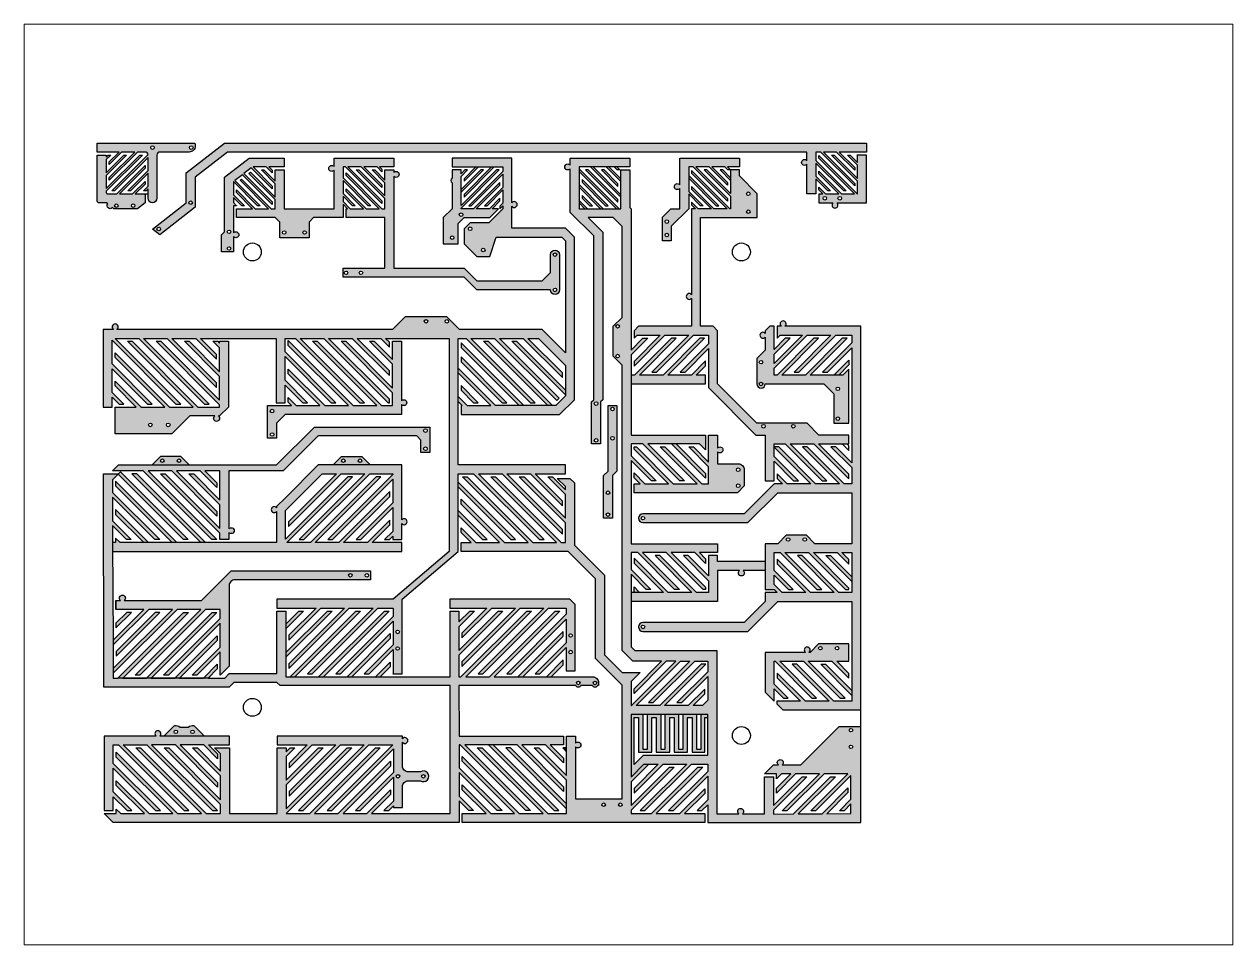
# Paper-space layout 'Layout1' of a CAD drawing. Header units: centimetres. Extents: x 1.05 to 9.45, y 0.8 to 7.2.
# The model-space entities are those that its viewports show. They can reach past a viewport. Long polylines and large blocks are cut down to what shows.
import ezdxf

# ---------------------------------------------------------------- set-up
doc = ezdxf.new("R2010")
doc.units = ezdxf.units.CM
doc.header["$MEASUREMENT"] = 0
doc.layers.add('Circuit', color=7, linetype='Continuous', true_color=0x758f9f)

msp = doc.modelspace()

# ---------------------------------------------------------------- hatches: boundary and pattern name
at = {"layer": 'Circuit'}
h = msp.add_hatch(color=256, dxfattribs=at)
h.dxf.hatch_style = 1
h.paths.add_polyline_path([(27.645, 17.85), (27.154, 17.85, 0.414214), (27.104, 17.8), (27.104, 17.075, -1), (26.954, 17.075), (26.954, 17.15), (26.884, 17.15, -0.414214), (26.904, 17.13), (26.904, 17), (26.775, 16.9), (26.382, 16.9), (26.365, 16.913, 0.367531), (26.352, 16.913, -0.92513), (26.279, 16.98), (26.259, 16.996, 0.166711), (26.247, 17), (26.124, 17, -0.414214), (26.104, 17.02), (26.104, 17.8), (26.254, 17.8), (26.254, 17.768), (26.285, 17.8), (26.329, 17.8), (26.254, 17.724), (26.254, 17.503), (26.55, 17.8), (26.595, 17.8), (26.254, 17.459), (26.254, 17.238), (26.816, 17.8), (26.86, 17.8), (26.254, 17.194), (26.254, 17.17, 0.414214), (26.274, 17.15), (26.431, 17.15), (26.904, 17.623), (26.904, 17.579), (26.475, 17.15), (26.696, 17.15), (26.904, 17.358), (26.904, 17.314), (26.74, 17.15), (26.954, 17.15), (26.954, 17.231), (26.923, 17.2), (26.879, 17.2), (26.954, 17.275), (26.954, 17.496), (26.658, 17.2), (26.613, 17.2), (26.954, 17.54), (26.954, 17.761), (26.392, 17.2), (26.348, 17.2), (26.953, 17.805, 0.383975), (26.904, 17.85), (26.777, 17.85), (26.304, 17.376), (26.304, 17.421), (26.733, 17.85), (26.512, 17.85), (26.304, 17.642), (26.304, 17.686), (26.468, 17.85), (26.104, 17.85), (26.104, 18), (27.725, 18, -0.414214), (27.745, 17.98), (27.745, 17.95, -0.414214)])
h.paths.add_polyline_path([(26.999, 17.925, -1), (27.059, 17.925, -1)], flags=16)
h.paths.add_polyline_path([(27.709, 17.925, -1), (27.649, 17.925, -1)], flags=16)
h.paths.add_polyline_path([(26.735, 16.95, -1), (26.675, 16.95, -1)], flags=16)
h.paths.add_polyline_path([(26.452, 16.95, -1), (26.392, 16.95, -1)], flags=16)
h = msp.add_hatch(color=256, dxfattribs=at)
h.dxf.hatch_style = 1
h.paths.add_polyline_path([(39.001, 18), (28.237, 18), (27.595, 17.5), (27.595, 17), (27.029, 16.558), (27.15, 16.463), (27.745, 16.927), (27.745, 17.427), (28.288, 17.85), (38.001, 17.85), (38.001, 17.705, 3), (38.001, 17.645), (38.001, 17.15), (38.151, 17.15), (38.151, 17.401), (38.352, 17.2), (38.396, 17.2), (38.151, 17.445), (38.151, 17.666), (38.617, 17.2), (38.661, 17.2), (38.151, 17.71), (38.151, 17.85), (38.232, 17.85), (38.801, 17.281), (38.801, 17.325), (38.277, 17.85), (38.498, 17.85), (38.801, 17.546), (38.801, 17.59), (38.542, 17.85), (38.763, 17.85), (38.807, 17.85), (39.001, 17.85)])
h.paths.add_polyline_path([(27.7, 17, -1), (27.64, 17, -1)], flags=16)
h.paths.add_polyline_path([(27.164, 16.559, -1), (27.104, 16.559, -1)], flags=16)
h = msp.add_hatch(color=256, dxfattribs=at)
h.dxf.hatch_style = 1
h.paths.add_polyline_path([(32.203, 17.442), (32.311, 17.55), (32.267, 17.55), (32.203, 17.486), (32.203, 17.55), (32.053, 17.55), (32.053, 17.415, 0.5), (32.053, 17.335), (32.053, 16.9), (31.903, 16.75), (31.903, 16.313), (32.153, 16.313), (32.153, 16.65), (32.253, 16.75), (32.682, 16.75), (32.832, 16.9), (32.722, 16.9), (32.853, 17.031), (32.853, 17.075), (32.677, 16.9), (32.456, 16.9), (32.853, 17.296), (32.853, 17.34), (32.412, 16.9), (32.203, 16.9), (32.203, 16.911), (32.841, 17.55), (32.797, 17.55), (32.203, 16.956)], flags=17)
h.paths.add_polyline_path([(32.233, 16.8, -1), (32.173, 16.8, -1)], flags=16)
h.paths.add_polyline_path([(32.083, 16.413, -1), (32.023, 16.413, -1)], flags=16)
h.paths.add_polyline_path([(33.053, 17.75), (32.053, 17.75), (32.053, 17.6), (32.903, 17.6), (32.903, 17.523), (32.33, 16.95), (32.374, 16.95), (32.903, 17.479), (32.903, 17.258), (32.595, 16.95), (32.639, 16.95), (32.903, 17.214), (32.903, 16.993), (32.853, 16.943), (32.853, 16.9), (32.854, 16.9), (32.903, 16.948), (32.903, 16.9), (32.668, 16.665), (32.355, 16.665), (32.253, 16.563), (32.253, 16.313), (32.465, 16.101), (32.684, 16.101), (32.793, 16.425), (33.89, 16.425), (33.952, 16.363), (33.952, 14.484), (33.56, 14.876), (32.175, 14.876), (31.963, 15.088), (31.264, 15.088), (31.052, 14.876), (26.433, 14.876, 3.087418), (26.374, 14.876), (26.203, 14.876), (26.203, 13.574), (26.353, 13.574), (26.353, 13.74), (26.469, 13.624), (26.548, 13.624), (26.353, 13.819), (26.353, 14.217), (26.946, 13.624), (27.026, 13.624), (26.353, 14.296), (26.353, 14.694), (27.423, 13.624), (27.503, 13.624), (26.401, 14.726), (26.799, 14.726), (27.901, 13.624), (27.98, 13.624), (26.879, 14.726), (27.276, 14.726), (28.103, 13.899), (28.103, 13.979), (27.356, 14.726), (27.754, 14.726), (28.103, 14.377), (28.103, 14.456), (27.833, 14.726), (29.103, 14.726), (29.103, 13.647), (29.253, 13.647), (29.253, 13.943), (29.548, 13.647), (29.627, 13.647), (29.253, 14.022), (29.253, 14.42), (30.025, 13.647), (30.105, 13.647), (29.253, 14.499), (29.253, 14.726), (29.424, 14.726), (30.503, 13.647), (30.582, 13.647), (29.504, 14.726), (29.901, 14.726), (30.98, 13.647), (31.002, 13.647), (31.002, 13.705), (29.981, 14.726), (30.379, 14.726), (31.002, 14.102), (31.002, 14.182), (30.458, 14.726), (30.856, 14.726), (31.002, 14.58), (31.002, 14.659), (30.936, 14.726), (32.002, 14.726), (32.002, 11.151), (31.064, 10.353), (29.115, 10.353), (29.115, 10.203), (29.773, 10.203), (29.315, 9.746), (29.315, 9.666), (29.852, 10.203), (30.25, 10.203), (29.315, 9.268), (29.315, 9.189), (30.329, 10.203), (30.727, 10.203), (29.626, 9.102), (29.705, 9.102), (30.807, 10.203), (31.064, 10.203), (31.064, 10.063), (30.103, 9.102), (30.182, 9.102), (31.064, 9.984), (31.064, 9.586), (30.58, 9.102), (30.66, 9.102), (31.064, 9.506), (31.064, 9.102), (31.214, 9.102), (31.214, 10.353), (32.152, 11.151), (32.152, 12.453), (32.413, 12.453), (33.515, 11.351), (33.594, 11.351), (32.492, 12.453), (32.89, 12.453), (33.902, 11.442), (33.902, 11.521), (32.97, 12.453), (33.368, 12.453), (33.902, 11.919), (33.902, 11.998), (33.447, 12.453), (33.952, 12.453), (33.952, 12.603), (32.152, 12.603), (32.152, 14.726), (32.288, 14.726), (33.366, 13.647), (33.446, 13.647), (32.367, 14.726), (32.765, 14.726), (33.806, 13.685), (33.846, 13.725), (32.845, 14.726), (33.243, 14.726), (33.902, 14.067), (33.902, 14.146), (33.322, 14.726), (33.498, 14.726), (33.952, 14.272), (33.952, 13.76), (33.79, 13.597), (32.78, 13.597), (32.152, 14.225), (32.152, 14.146), (32.7, 13.597), (32.303, 13.597), (32.152, 13.748), (32.152, 13.668), (32.223, 13.597), (32.202, 13.597), (32.202, 13.447), (33.852, 13.447), (34.102, 13.697), (34.102, 16.425), (33.952, 16.575), (33.053, 16.575), (33.053, 16.94, 3), (33.053, 17)])
h.paths.add_polyline_path([(32.385, 16.563, -1), (32.325, 16.563, -1)], flags=16)
h.paths.add_polyline_path([(32.604, 16.207, -1), (32.544, 16.207, -1)], flags=16)
h.paths.add_polyline_path([(31.993, 15.012, -1), (31.933, 15.012, -1)], flags=16)
h.paths.add_polyline_path([(31.644, 15.012, -1), (31.584, 15.012, -1)], flags=16)
h.paths.add_polyline_path([(31.169, 9.803, -1), (31.109, 9.803, -1)], flags=16)
h.paths.add_polyline_path([(31.169, 9.525, -1), (31.109, 9.525, -1)], flags=16)
h.paths.add_polyline_path([(32.493, 17.6), (32.449, 17.6), (32.253, 17.403), (32.253, 17.359)], flags=16)
h.paths.add_polyline_path([(32.576, 17.55), (32.532, 17.55), (32.203, 17.221), (32.203, 17.177)], flags=16)
h.paths.add_polyline_path([(32.759, 17.6), (32.714, 17.6), (32.253, 17.138), (32.253, 17.094)], flags=17)
h.paths.add_polyline_path([(36.868, 17.75), (35.868, 17.75), (35.868, 17.3, 3), (35.868, 17.24), (35.868, 16.9), (35.718, 16.9), (35.577, 16.759), (35.577, 16.359), (35.727, 16.359), (35.727, 16.609), (36.018, 16.9), (36.018, 17.147), (36.216, 16.95), (36.26, 16.95), (36.018, 17.191), (36.018, 17.6), (36.096, 17.6), (36.668, 17.028), (36.668, 17.072), (36.14, 17.6), (36.361, 17.6), (36.668, 17.293), (36.668, 17.337), (36.405, 17.6), (36.626, 17.6), (36.676, 17.55), (36.718, 17.55), (36.718, 17.552), (36.67, 17.6), (36.868, 17.6)])
h.paths.add_polyline_path([(35.682, 16.684, -1), (35.622, 16.684, -1)], flags=16)
h.paths.add_polyline_path([(35.682, 16.459, -1), (35.622, 16.459, -1)], flags=16)
h.paths.add_polyline_path([(37.168, 17.15), (36.868, 17.45), (36.868, 17.55), (36.718, 17.55), (36.718, 17.154), (36.323, 17.55), (36.279, 17.55), (36.718, 17.11), (36.718, 16.9), (36.708, 16.9), (36.068, 17.539), (36.068, 17.495), (36.663, 16.9), (36.442, 16.9), (36.068, 17.274), (36.068, 17.23), (36.398, 16.9), (36.177, 16.9), (36.068, 17.009), (36.068, 16.965), (36.133, 16.9), (36.068, 16.9), (36.068, 15.458, 3), (36.068, 15.398), (36.068, 14.928), (35.177, 14.928), (35.102, 14.853), (35.102, 14.728), (35.152, 14.778), (35.541, 14.778), (35.102, 14.339), (35.102, 14.26), (35.62, 14.778), (36.018, 14.778), (35.401, 14.161), (35.48, 14.161), (36.097, 14.778), (36.352, 14.778), (36.352, 14.635), (35.878, 14.161), (35.958, 14.161), (36.352, 14.555), (36.352, 13.899), (37.145, 13.105), (37.302, 13.105), (37.302, 12.338), (37.452, 12.338), (37.452, 12.665), (37.778, 12.338), (37.858, 12.338), (37.452, 12.744), (37.452, 12.955), (37.638, 12.955), (38.255, 12.338), (38.335, 12.338), (37.718, 12.955), (38.116, 12.955), (38.702, 12.369), (38.702, 12.449), (38.195, 12.955), (38.702, 12.955), (38.702, 13.105), (38.199, 13.105), (38.002, 13.302), (37.16, 13.302), (36.502, 13.961), (36.502, 14.853), (36.427, 14.928), (36.218, 14.928), (36.218, 16.75), (37.168, 16.75)])
h.paths.add_polyline_path([(36.988, 17.15, -1), (37.048, 17.15, -1)], flags=16)
h.paths.add_polyline_path([(37.048, 16.85, -1), (36.988, 16.85, -1)], flags=16)
h.paths.add_polyline_path([(37.302, 13.252, -1), (37.242, 13.252, -1)], flags=16)
h.paths.add_polyline_path([(37.802, 13.252, -1), (37.742, 13.252, -1)], flags=16)
h.paths.add_polyline_path([(36.018, 17.457), (36.018, 17.412), (36.481, 16.95), (36.525, 16.95)], flags=17)
h.paths.add_polyline_path([(36.588, 17.55), (36.544, 17.55), (36.718, 17.375), (36.718, 17.419)], flags=17)
h = msp.add_hatch(color=256, dxfattribs=at)
h.dxf.hatch_style = 1
h.paths.add_polyline_path([(30.224, 16.976), (30.299, 16.9), (30.274, 16.9), (30.274, 16.75), (30.924, 16.75), (30.924, 15.9), (30.224, 15.9), (30.224, 15.75), (32.253, 15.75), (32.465, 15.538), (33.702, 15.538, 1), (33.852, 15.538), (33.852, 16.13, 1), (33.702, 16.13), (33.702, 15.83), (33.56, 15.688), (32.465, 15.688), (32.253, 15.9), (31.074, 15.9), (31.074, 17.445, 3), (31.074, 17.505), (31.074, 17.55), (30.924, 17.55), (30.924, 17.38), (30.754, 17.55), (30.71, 17.55), (30.924, 17.336), (30.924, 17.115), (30.489, 17.55), (30.445, 17.55), (30.924, 17.071), (30.924, 16.9), (30.874, 16.9), (30.274, 17.5), (30.274, 17.456), (30.83, 16.9), (30.609, 16.9), (30.274, 17.235), (30.274, 17.191), (30.564, 16.9), (30.344, 16.9), (30.224, 17.02), (30.224, 17.108), (30.382, 16.95), (30.426, 16.95), (30.224, 17.152), (30.224, 17.373), (30.647, 16.95), (30.691, 16.95), (30.224, 17.418), (30.224, 17.6), (30.262, 17.6), (30.874, 16.989), (30.874, 17.033), (30.306, 17.6), (30.527, 17.6), (30.874, 17.254), (30.874, 17.298), (30.572, 17.6), (30.793, 17.6), (30.874, 17.519), (30.874, 17.563), (30.837, 17.6), (31.074, 17.6), (31.074, 17.75), (30.074, 17.75), (30.074, 17.605, 3), (30.074, 17.545), (30.074, 16.9), (29.237, 16.9), (29.237, 17.55), (29.087, 17.55), (29.087, 17.361), (28.898, 17.55), (28.854, 17.55), (29.087, 17.317), (29.087, 17.096), (28.671, 17.512), (28.646, 17.492), (29.087, 17.052), (29.087, 16.9), (29.018, 16.9), (28.522, 17.396), (28.497, 17.376), (28.974, 16.9), (28.753, 16.9), (28.437, 17.216), (28.437, 17.172), (28.708, 16.9), (28.437, 16.9), (28.437, 16.75), (29.087, 16.75), (29.162, 16.674), (29.162, 16.412), (29.655, 16.412), (29.655, 16.674), (29.73, 16.75), (30.074, 16.75), (30.224, 16.75)])
h.paths.add_polyline_path([(29.267, 16.5, -1), (29.207, 16.5, -1)], flags=16)
h.paths.add_polyline_path([(29.61, 16.5, -1), (29.55, 16.5, -1)], flags=16)
h.paths.add_polyline_path([(30.304, 15.825, -1), (30.244, 15.825, -1)], flags=16)
h.paths.add_polyline_path([(30.554, 15.825, -1), (30.494, 15.825, -1)], flags=16)
h.paths.add_polyline_path([(33.807, 16.13, -1), (33.747, 16.13, -1)], flags=16)
h.paths.add_polyline_path([(33.807, 15.538, -1), (33.747, 15.538, -1)], flags=16)
h.paths.add_polyline_path([(29.237, 17.75), (28.651, 17.75), (28.237, 17.427), (28.237, 16.512), (28.187, 16.462), (28.187, 16.175), (28.387, 16.175), (28.387, 16.433, 3), (28.387, 16.493), (28.387, 16.95), (28.437, 16.95), (28.437, 16.951), (28.387, 17.001), (28.387, 17.089), (28.526, 16.95), (28.57, 16.95), (28.387, 17.133), (28.387, 17.354), (28.791, 16.95), (28.835, 16.95), (28.412, 17.373), (28.536, 17.47), (29.037, 16.969), (29.037, 17.014), (28.561, 17.489), (28.685, 17.586), (29.037, 17.235), (29.037, 17.279), (28.715, 17.6), (28.936, 17.6), (29.037, 17.5), (29.037, 17.544), (28.981, 17.6), (29.237, 17.6)])
h.paths.add_polyline_path([(28.342, 16.512, -1), (28.282, 16.512, -1)], flags=16)
h.paths.add_polyline_path([(28.342, 16.232, -1), (28.282, 16.232, -1)], flags=16)
h = msp.add_hatch(color=256, dxfattribs=at)
h.dxf.hatch_style = 1
h.paths.add_polyline_path([(35.052, 16.9), (35.031, 16.92), (35.031, 17.55), (34.881, 17.55), (34.881, 16.9), (34.277, 16.9), (34.181, 16.9), (34.181, 16.996), (34.181, 17.57), (34.181, 17.6), (34.372, 17.6), (34.814, 17.6), (35.031, 17.6), (35.031, 17.75), (34.031, 17.75), (34.031, 17.63, 3), (34.031, 17.57), (34.031, 16.838), (34.427, 16.443), (34.427, 13.697), (34.391, 13.662), (34.391, 12.955), (34.541, 12.955), (34.541, 13.662), (34.577, 13.697), (34.577, 16.505), (34.331, 16.75), (34.752, 16.75), (34.902, 16.6), (34.902, 15.078), (34.752, 14.928), (34.752, 14.428), (34.902, 14.278), (34.902, 9.492), (35.083, 9.311), (35.562, 9.311), (35.102, 8.85), (35.102, 8.771), (35.642, 9.311), (35.801, 9.311), (35.057, 8.567), (35.052, 8.567), (35.052, 8.97), (35.202, 9.12), (34.902, 9.12), (34.605, 9.417), (34.605, 10.754), (34.102, 11.257), (34.102, 12.303), (34.027, 12.378), (33.815, 12.378), (33.952, 12.241), (33.952, 12.187), (33.736, 12.403), (33.656, 12.403), (33.952, 12.107), (33.952, 11.71), (33.258, 12.403), (33.179, 12.403), (33.952, 11.63), (33.952, 11.301), (33.883, 11.301), (32.781, 12.403), (32.702, 12.403), (33.803, 11.301), (33.405, 11.301), (32.304, 12.403), (32.224, 12.403), (33.326, 11.301), (32.928, 11.301), (32.202, 12.027), (32.202, 11.948), (32.849, 11.301), (32.451, 11.301), (32.202, 11.55), (32.202, 11.47), (32.371, 11.301), (32.202, 11.301), (32.202, 11.151), (33.996, 11.151), (34.455, 10.692), (34.455, 9.355), (34.902, 8.908), (34.902, 7.006), (34.12, 7.006), (34.12, 7.877, 3), (34.12, 7.937), (34.12, 8.057), (33.97, 8.057), (33.97, 7.396), (33.508, 7.857), (33.429, 7.857), (33.97, 7.316), (33.97, 6.756), (33.655, 6.756), (32.554, 7.857), (32.474, 7.857), (33.576, 6.756), (33.178, 6.756), (32.22, 7.714), (32.22, 7.634), (33.099, 6.756), (32.701, 6.756), (32.22, 7.236), (32.22, 7.157), (32.621, 6.756), (32.22, 6.756), (32.22, 6.606), (36.289, 6.606), (36.289, 6.756), (35.95, 6.756), (36.289, 7.095), (36.289, 7.174), (35.871, 6.756), (35.473, 6.756), (36.253, 7.536), (36.174, 7.536), (35.394, 6.756), (35.052, 6.756), (35.052, 6.812), (35.776, 7.536), (35.697, 7.536), (35.052, 6.891), (35.052, 7.289), (35.349, 7.586), (35.269, 7.586), (35.052, 7.368), (35.052, 8.417), (36.339, 8.417), (36.339, 7.736), (35.26, 7.736), (35.102, 7.578), (35.102, 8.367), (35.175, 8.367), (35.175, 7.786), (35.4, 7.786), (35.4, 8.367), (35.475, 8.367), (35.475, 7.786), (35.7, 7.786), (35.7, 8.367), (35.775, 8.367), (35.775, 7.786), (36, 7.786), (36, 8.367), (36.075, 8.367), (36.075, 7.786), (36.289, 7.786), (36.289, 8.367), (36.339, 8.367), (36.339, 8.417), (36.225, 8.417), (36.225, 7.836), (36.15, 7.836), (36.15, 8.417), (35.925, 8.417), (35.925, 7.836), (35.85, 7.836), (35.85, 8.417), (35.625, 8.417), (35.625, 7.836), (35.55, 7.836), (35.55, 8.417), (35.325, 8.417), (35.325, 7.836), (35.25, 7.836), (35.25, 8.417), (35.052, 8.417), (35.052, 7.368), (35.269, 7.586), (35.508, 7.586), (35.102, 7.18), (35.102, 7.1), (35.588, 7.586), (35.985, 7.586), (35.205, 6.806), (35.284, 6.806), (36.065, 7.586), (36.339, 7.586), (36.339, 7.463), (35.682, 6.806), (35.762, 6.806), (36.339, 7.383), (36.339, 6.986), (36.159, 6.806), (36.239, 6.806), (36.339, 6.906), (36.339, 6.606), (38.902, 6.606), (38.902, 8.215), (38.539, 8.215), (37.898, 7.573), (37.584, 7.573, 3), (37.524, 7.573), (37.439, 7.573), (37.289, 7.423), (37.489, 7.423), (37.489, 7.34), (37.572, 7.423), (37.731, 7.423), (37.489, 7.181), (37.489, 7.101), (37.811, 7.423), (38.209, 7.423), (37.585, 6.8), (37.665, 6.8), (38.288, 7.423), (38.686, 7.423), (38.065, 6.802), (38.145, 6.803), (38.739, 7.397), (38.739, 6.999), (38.545, 6.805), (38.625, 6.805), (38.739, 6.92), (38.739, 6.756), (38.335, 6.754), (38.689, 7.108), (38.689, 7.188), (38.255, 6.753), (37.855, 6.751), (38.477, 7.373), (38.397, 7.373), (37.775, 6.751), (37.439, 6.749), (37.439, 6.813), (37.999, 7.373), (37.92, 7.373), (37.439, 6.892), (37.439, 7.373), (37.289, 7.373), (37.289, 6.75), (36.919, 6.752, 2.999849), (36.859, 6.753), (36.489, 6.755), (36.489, 9.492), (35.114, 9.492), (35.052, 9.554), (35.052, 10.769), (35.305, 10.515), (35.385, 10.515), (35.052, 10.848), (35.052, 11.132), (35.165, 11.132), (35.783, 10.515), (35.862, 10.515), (35.245, 11.132), (35.643, 11.132), (36.26, 10.515), (36.302, 10.515), (36.302, 10.553), (35.722, 11.132), (36.12, 11.132), (36.302, 10.951), (36.302, 11.03), (36.2, 11.132), (36.502, 11.132), (36.502, 11.282), (35.052, 11.282), (35.052, 12.678), (35.392, 12.338), (35.471, 12.338), (35.052, 12.758), (35.052, 12.955), (35.252, 12.955), (35.869, 12.338), (35.948, 12.338), (35.331, 12.955), (36.202, 12.955), (36.302, 12.855), (36.302, 13.105), (35.052, 13.105), (35.052, 14.448), (35.331, 14.728), (35.252, 14.728), (35.052, 14.528)])
h.paths.add_polyline_path([(34.857, 14.928, -1), (34.797, 14.928, -1)], flags=16)
h.paths.add_polyline_path([(34.857, 14.428, -1), (34.797, 14.428, -1)], flags=16)
h.paths.add_polyline_path([(34.496, 13.632, -1), (34.436, 13.632, -1)], flags=16)
h.paths.add_polyline_path([(34.496, 13.015, -1), (34.436, 13.015, -1)], flags=16)
h.paths.add_polyline_path([(35.88, 9.311), (36.04, 9.311), (35.345, 8.617), (35.425, 8.617), (36.119, 9.311), (36.339, 9.311), (36.339, 9.133), (35.822, 8.617), (35.902, 8.617), (36.339, 9.054), (36.339, 8.656), (36.25, 8.567), (36.091, 8.567), (36.289, 8.765), (36.289, 8.845), (36.011, 8.567), (35.613, 8.567), (36.308, 9.261), (36.228, 9.261), (35.534, 8.567), (35.136, 8.567)], flags=16)
h.paths.add_polyline_path([(38.769, 8.155, -1), (38.709, 8.155, -1)], flags=16)
h.paths.add_polyline_path([(38.769, 7.876, -1), (38.709, 7.876, -1)], flags=16)
h.paths.add_polyline_path([(34.902, 6.906, -1), (34.842, 6.906, -1)], flags=16)
h.paths.add_polyline_path([(34.623, 6.906, -1), (34.563, 6.906, -1)], flags=16)
h = msp.add_hatch(color=256, dxfattribs=at)
h.dxf.hatch_style = 1
h.paths.add_polyline_path([(39.001, 17.8), (38.851, 17.8), (38.851, 17.673), (38.724, 17.8), (38.68, 17.8), (38.851, 17.629), (38.851, 17.408), (38.459, 17.8), (38.415, 17.8), (38.851, 17.364), (38.851, 17.15), (38.844, 17.15), (38.201, 17.793), (38.201, 17.748), (38.8, 17.15), (38.579, 17.15), (38.201, 17.527), (38.201, 17.483), (38.535, 17.15), (38.314, 17.15), (38.201, 17.262), (38.201, 17.218), (38.269, 17.15), (38.201, 17.15), (38.201, 17), (38.441, 17, 3), (38.501, 17), (39.001, 17)])
h.paths.add_polyline_path([(38.581, 17.075, -1), (38.521, 17.075, -1)], flags=16)
h.paths.add_polyline_path([(38.331, 17.075, -1), (38.271, 17.075, -1)], flags=16)
h = msp.add_hatch(color=256, dxfattribs=at)
h.dxf.hatch_style = 1
h.paths.add_polyline_path([(34.181, 17.04), (34.181, 16.996), (34.277, 16.9), (34.321, 16.9)], flags=16)
h.paths.add_polyline_path([(34.231, 17.122), (34.231, 17.078), (34.359, 16.95), (34.404, 16.95)], flags=16)
h.paths.add_polyline_path([(34.181, 17.305), (34.181, 17.261), (34.542, 16.9), (34.586, 16.9)], flags=17)
h.paths.add_polyline_path([(34.231, 17.387), (34.231, 17.343), (34.625, 16.95), (34.669, 16.95)], flags=17)
h.paths.add_polyline_path([(34.181, 17.57), (34.181, 17.526), (34.807, 16.9), (34.851, 16.9)])
h.paths.add_polyline_path([(34.334, 17.55), (34.29, 17.55), (34.831, 17.008), (34.831, 17.053)], flags=17)
h.paths.add_polyline_path([(34.416, 17.6), (34.372, 17.6), (34.881, 17.091), (34.881, 17.135)])
h.paths.add_polyline_path([(34.599, 17.55), (34.555, 17.55), (34.831, 17.274), (34.831, 17.318)], flags=17)
h.paths.add_polyline_path([(34.682, 17.6), (34.637, 17.6), (34.881, 17.356), (34.881, 17.4)], flags=17)
h.paths.add_polyline_path([(34.814, 17.6), (34.77, 17.6), (34.82, 17.55), (34.864, 17.55)], flags=16)
h = msp.add_hatch(color=256, dxfattribs=at)
h.dxf.hatch_style = 1
h.paths.add_polyline_path([(32.202, 14.652), (32.202, 14.573), (33.178, 13.597), (33.257, 13.597)])
h.paths.add_polyline_path([(32.656, 14.676), (32.577, 14.676), (33.655, 13.597), (33.734, 13.597)])
h.paths.add_polyline_path([(33.133, 14.676), (33.054, 14.676), (33.952, 13.778), (33.952, 13.858)])
h.paths.add_polyline_path([(36.302, 14.111), (36.146, 14.111), (36.302, 14.266), (36.302, 14.346), (36.067, 14.111), (35.669, 14.111), (36.286, 14.728), (36.206, 14.728), (35.589, 14.111), (35.192, 14.111), (35.809, 14.728), (35.729, 14.728), (35.112, 14.111), (35.052, 14.111), (35.052, 13.961), (36.302, 13.961)])
h.paths.add_polyline_path([(38.902, 14.928), (37.632, 14.928, 3), (37.572, 14.928), (37.502, 14.928), (37.502, 14.728), (37.552, 14.778), (37.927, 14.778), (37.452, 14.303), (37.452, 14.462), (37.718, 14.728), (37.638, 14.728), (37.452, 14.541), (37.452, 14.928), (37.377, 14.928), (37.302, 14.853), (37.302, 14.808, 3), (37.302, 14.748), (37.302, 14.528), (37.16, 14.387), (37.16, 13.961, 1), (37.302, 13.961), (38.286, 13.961), (38.45, 13.796), (38.45, 13.302), (38.702, 13.302), (38.702, 14.211), (38.602, 14.111), (38.055, 14.111), (38.673, 14.728), (38.593, 14.728), (37.976, 14.111), (37.578, 14.111), (38.195, 14.728), (38.116, 14.728), (37.499, 14.111), (37.452, 14.111), (37.452, 14.223), (38.007, 14.778), (38.404, 14.778), (37.787, 14.161), (37.867, 14.161), (38.484, 14.778), (38.752, 14.778), (38.752, 14.648), (38.264, 14.161), (38.344, 14.161), (38.752, 14.569), (38.752, 12.637), (38.484, 12.905), (38.404, 12.905), (38.752, 12.558), (38.752, 12.288), (38.624, 12.288), (38.006, 12.905), (37.927, 12.905), (38.544, 12.288), (38.146, 12.288), (37.529, 12.905), (37.452, 12.905), (37.452, 12.903), (38.067, 12.288), (37.669, 12.288), (37.502, 12.455), (37.502, 12.376), (37.589, 12.288), (37.452, 12.288), (36.949, 11.785), (35.252, 11.785, 1), (35.252, 11.635), (37.011, 11.635), (37.514, 12.138), (38.752, 12.138), (38.752, 11.282), (38.135, 11.282), (37.994, 11.424), (37.655, 11.424), (37.514, 11.282), (37.302, 11.282), (37.302, 10.515), (37.452, 10.515), (37.452, 10.517), (37.503, 10.465), (37.302, 10.465), (37.302, 10.315), (36.949, 9.962), (35.252, 9.962, 1), (35.252, 9.812), (37.011, 9.812), (37.514, 10.315), (38.752, 10.315), (38.752, 8.642), (38.451, 8.642), (37.834, 9.26), (37.754, 9.26), (38.371, 8.642), (37.974, 8.642), (37.502, 9.114), (37.502, 9.035), (37.894, 8.642), (37.502, 8.642), (37.502, 8.592), (37.602, 8.492), (38.902, 8.492)])
h.paths.add_polyline_path([(38.548, 13.879, -1), (38.488, 13.879, -1)], flags=16)
h.paths.add_polyline_path([(37.261, 14.327, -1), (37.201, 14.327, -1)], flags=16)
h.paths.add_polyline_path([(37.261, 13.961, -1), (37.201, 13.961, -1)], flags=16)
h.paths.add_polyline_path([(38.548, 13.379, -1), (38.488, 13.379, -1)], flags=16)
h.paths.add_polyline_path([(37.994, 11.353, -1), (37.934, 11.353, -1)], flags=16)
h.paths.add_polyline_path([(37.715, 11.353, -1), (37.655, 11.353, -1)], flags=16)
h.paths.add_polyline_path([(38.506, 11.132), (38.702, 10.937), (38.702, 11.017), (38.586, 11.132), (38.752, 11.132), (38.752, 10.465), (38.537, 10.465), (37.92, 11.082), (37.841, 11.082), (38.458, 10.465), (38.06, 10.465), (37.502, 11.024), (37.502, 10.944), (37.98, 10.465), (37.583, 10.465), (37.452, 10.596), (37.452, 10.755), (37.692, 10.515), (37.771, 10.515), (37.452, 10.835), (37.452, 11.132), (37.552, 11.132), (38.169, 10.515), (38.249, 10.515), (37.631, 11.132), (38.029, 11.132), (38.646, 10.515), (38.702, 10.515), (38.702, 10.539), (38.109, 11.132)], flags=16)
h.paths.add_polyline_path([(35.282, 11.71, -1), (35.222, 11.71, -1)], flags=16)
h.paths.add_polyline_path([(35.282, 9.887, -1), (35.222, 9.887, -1)], flags=16)
h.paths.add_polyline_path([(38.702, 14.28), (38.702, 14.36), (38.453, 14.111), (38.533, 14.111)], flags=17)
h.paths.add_polyline_path([(36.849, 12.622), (36.502, 12.622), (36.502, 12.825, 3), (36.502, 12.885), (36.502, 13.105), (36.352, 13.105), (36.352, 12.651), (36.097, 12.905), (36.018, 12.905), (36.352, 12.571), (36.352, 12.288), (36.237, 12.288), (35.62, 12.905), (35.54, 12.905), (36.158, 12.288), (35.76, 12.288), (35.143, 12.905), (35.102, 12.905), (35.102, 12.867), (35.68, 12.288), (35.282, 12.288), (35.102, 12.469), (35.102, 12.389), (35.203, 12.288), (35.102, 12.288), (35.102, 12.138), (36.837, 12.138), (36.949, 12.25), (36.949, 12.522, 0.414214)])
h.paths.add_polyline_path([(36.879, 12.522, -1), (36.819, 12.522, -1)], flags=16)
h.paths.add_polyline_path([(36.879, 12.254, -1), (36.819, 12.254, -1)], flags=16)
h.paths.add_polyline_path([(37.302, 10.982), (36.502, 10.982), (36.502, 11.082), (36.352, 11.082), (36.352, 10.742), (36.011, 11.082), (35.931, 11.082), (36.352, 10.662), (36.352, 10.465), (36.151, 10.465), (35.534, 11.082), (35.454, 11.082), (36.071, 10.465), (35.673, 10.465), (35.102, 11.037), (35.102, 10.957), (35.594, 10.465), (35.052, 10.465), (35.052, 10.315), (36.502, 10.315), (36.502, 10.832), (36.872, 10.832, 3), (36.932, 10.832), (37.302, 10.832)])
h.paths.add_polyline_path([(38.702, 9.601), (38.196, 9.601), (38.055, 9.46), (38.035, 9.46, 3), (37.975, 9.46), (37.302, 9.46), (37.302, 8.792), (37.452, 8.642), (37.452, 8.846), (37.605, 8.692), (37.685, 8.692), (37.452, 8.926), (37.452, 9.31), (37.466, 9.31), (38.083, 8.692), (38.162, 8.692), (37.545, 9.31), (37.943, 9.31), (38.56, 8.692), (38.64, 8.692), (38.022, 9.31), (38.42, 9.31), (38.702, 9.028), (38.702, 9.108), (38.5, 9.31), (38.702, 9.31)], flags=17)
h.paths.add_polyline_path([(38.196, 9.53, -1), (38.256, 9.53, -1)], flags=16)
h.paths.add_polyline_path([(38.475, 9.53, -1), (38.535, 9.53, -1)], flags=16)
h.paths.add_polyline_path([(38.311, 9.26), (38.231, 9.26), (38.752, 8.739), (38.752, 8.819)], flags=17)
h = msp.add_hatch(color=256, dxfattribs=at)
h.dxf.hatch_style = 1
h.paths.add_polyline_path([(34.816, 13.602), (34.666, 13.602), (34.666, 12.499), (34.591, 12.424), (34.591, 11.71), (34.741, 11.71), (34.741, 12.424), (34.816, 12.499)])
h.paths.add_polyline_path([(34.771, 13.051, -1), (34.711, 13.051, -1)], flags=16)
h.paths.add_polyline_path([(34.711, 13.542, -1), (34.771, 13.542, -1)], flags=16)
h.paths.add_polyline_path([(34.696, 12.138, -1), (34.636, 12.138, -1)], flags=16)
h.paths.add_polyline_path([(34.696, 11.77, -1), (34.636, 11.77, -1)], flags=16)
h.paths.add_polyline_path([(27.653, 13.424), (28.073, 13.424, 3), (28.133, 13.424), (28.153, 13.424), (28.303, 13.574), (28.303, 14.676), (28.153, 14.676), (28.153, 14.645), (28.122, 14.676), (28.042, 14.676), (28.153, 14.565), (28.153, 14.167), (27.644, 14.676), (27.565, 14.676), (28.153, 14.088), (28.153, 13.69), (27.167, 14.676), (27.088, 14.676), (28.153, 13.611), (28.153, 13.574), (27.791, 13.574), (26.69, 14.676), (26.61, 14.676), (27.712, 13.574), (27.314, 13.574), (26.403, 14.485), (26.403, 14.405), (27.235, 13.574), (26.837, 13.574), (26.403, 14.008), (26.403, 13.928), (26.757, 13.574), (26.403, 13.574), (26.403, 13.124), (27.353, 13.124)])
h.paths.add_polyline_path([(27.323, 13.274, -1), (27.263, 13.274, -1)], flags=16)
h.paths.add_polyline_path([(27.023, 13.274, -1), (26.963, 13.274, -1)], flags=16)
h.paths.add_polyline_path([(31.202, 13.617, 3), (31.202, 13.677), (31.202, 14.676), (31.052, 14.676), (31.052, 14.371), (30.747, 14.676), (30.667, 14.676), (31.052, 14.291), (31.052, 13.893), (30.27, 14.676), (30.19, 14.676), (31.052, 13.814), (31.052, 13.597), (30.871, 13.597), (29.792, 14.676), (29.713, 14.676), (30.791, 13.597), (30.393, 13.597), (29.303, 14.688), (29.303, 14.608), (30.314, 13.597), (29.916, 13.597), (29.303, 14.211), (29.303, 14.131), (29.837, 13.597), (29.439, 13.597), (29.303, 13.733), (29.303, 13.654), (29.359, 13.597), (28.959, 13.597), (28.959, 13.053), (29.109, 13.053), (29.109, 13.303), (29.253, 13.447), (31.202, 13.447)])
h.paths.add_polyline_path([(29.004, 13.507, -1), (29.064, 13.507, -1)], flags=16)
h.paths.add_polyline_path([(29.064, 13.113, -1), (29.004, 13.113, -1)], flags=16)
h.paths.add_polyline_path([(32.202, 13.936), (32.202, 13.857), (32.412, 13.647), (32.491, 13.647)], flags=17)
h.paths.add_polyline_path([(32.202, 14.414), (32.202, 14.334), (32.889, 13.647), (32.969, 13.647)])
h = msp.add_hatch(color=256, dxfattribs=at)
h.dxf.hatch_style = 1
h.paths.add_polyline_path([(26.485, 11.301), (26.409, 11.377), (26.409, 11.301), (26.359, 11.301), (26.36, 11.151), (31.208, 11.151), (31.208, 11.301), (30.711, 11.301), (31.008, 11.598), (31.008, 11.678), (30.632, 11.301), (30.234, 11.301), (31.008, 12.075), (31.008, 12.155), (30.155, 11.301), (29.757, 11.301), (30.858, 12.403), (30.779, 12.403), (29.677, 11.301), (29.28, 11.301), (30.381, 12.403), (30.302, 12.403), (29.259, 11.36), (29.259, 11.838), (29.874, 12.453), (30.113, 12.453), (29.309, 11.649), (29.309, 11.569), (30.193, 12.453), (30.59, 12.453), (29.489, 11.351), (29.568, 11.351), (30.67, 12.453), (31.058, 12.453), (31.058, 12.444), (29.966, 11.351), (30.046, 11.351), (31.058, 12.364), (31.058, 11.966), (30.443, 11.351), (30.523, 11.351), (31.058, 11.887), (31.058, 11.489), (30.921, 11.351), (31, 11.351), (31.058, 11.41), (31.058, 11.351), (31.208, 11.351), (31.208, 11.621, 3), (31.208, 11.681), (31.208, 12.603), (29.807, 12.603), (29.259, 12.054), (29.109, 11.904), (29.109, 11.884, 3), (29.109, 11.824), (29.109, 11.301)])
h.paths.add_polyline_path([(28.159, 12.503), (28.159, 12.014), (27.72, 12.453), (27.64, 12.453), (28.159, 11.934), (28.159, 11.536), (27.242, 12.453), (27.163, 12.453), (28.159, 11.457), (28.159, 11.351), (28.309, 11.351), (28.309, 11.471, 3), (28.309, 11.531), (28.309, 12.503), (29.221, 12.503), (29.807, 13.089), (31.461, 13.089), (31.53, 13.02), (31.53, 12.814), (31.68, 12.814), (31.68, 13.239), (29.745, 13.239), (29.109, 12.603), (26.459, 12.603), (26.359, 12.503), (26.874, 12.503), (28.026, 11.351), (28.105, 11.351), (26.954, 12.503), (27.351, 12.503), (28.109, 11.745), (28.109, 11.825), (27.431, 12.503), (27.829, 12.503), (28.109, 12.223), (28.109, 12.302), (27.908, 12.503)])
h.paths.add_polyline_path([(31.575, 12.874, -1), (31.635, 12.874, -1)], flags=16)
h.paths.add_polyline_path([(31.575, 13.179, -1), (31.635, 13.179, -1)], flags=16)
h = msp.add_hatch(color=256, dxfattribs=at)
h.dxf.hatch_style = 1
h.paths.add_polyline_path([(35.809, 12.955), (35.729, 12.955), (36.302, 12.383), (36.302, 12.462)])
h.paths.add_polyline_path([(38.397, 11.082), (38.318, 11.082), (38.752, 10.649), (38.752, 10.728)])
h.paths.add_polyline_path([(35.102, 10.56), (35.102, 10.48), (35.117, 10.465), (35.196, 10.465)])
h = msp.add_hatch(color=256, dxfattribs=at)
h.dxf.hatch_style = 1
h.paths.add_polyline_path([(27.503, 12.744), (27.165, 12.744), (27.023, 12.603), (27.645, 12.603)])
h.paths.add_polyline_path([(27.503, 12.674, -1), (27.443, 12.674, -1)], flags=16)
h.paths.add_polyline_path([(27.225, 12.674, -1), (27.165, 12.674, -1)], flags=16)
h.paths.add_polyline_path([(30.537, 12.744), (30.199, 12.744), (30.057, 12.603), (30.679, 12.603)])
h.paths.add_polyline_path([(30.199, 12.674, -1), (30.259, 12.674, -1)], flags=16)
h.paths.add_polyline_path([(30.537, 12.674, -1), (30.477, 12.674, -1)], flags=16)
h.paths.add_polyline_path([(32.152, 12.316), (32.152, 12.236), (33.037, 11.351), (33.117, 11.351)])
h.paths.add_polyline_path([(32.152, 11.839), (32.152, 11.759), (32.56, 11.351), (32.639, 11.351)], flags=17)
h = msp.add_hatch(color=256, dxfattribs=at)
h.dxf.hatch_style = 1
h.paths.add_polyline_path([(29.265, 9.934), (29.265, 10.153), (29.115, 10.153), (29.115, 9.104), (28.315, 9.104), (28.24, 9.029), (27.961, 9.029), (26.45, 9.029), (26.372, 9.029), (26.371, 9.109), (27.442, 10.18), (27.84, 10.18), (26.739, 9.079), (26.818, 9.079), (27.92, 10.18), (28.165, 10.18), (28.165, 10.028), (27.216, 9.079), (27.295, 9.079), (28.165, 9.948), (28.165, 9.55), (27.693, 9.079), (27.773, 9.079), (28.165, 9.471), (28.165, 9.079), (28.315, 9.229), (28.315, 10.577, -0.414214), (28.415, 10.677), (30.683, 10.677), (30.683, 10.827), (28.35, 10.827), (27.853, 10.33), (26.555, 10.33, 3), (26.495, 10.33), (26.415, 10.33), (26.415, 10.18), (26.886, 10.18), (26.368, 9.663), (26.359, 11.301), (26.359, 11.586), (26.594, 11.351), (26.673, 11.351), (26.359, 11.665), (26.359, 12.063), (27.071, 11.351), (27.151, 11.351), (26.359, 12.143), (26.359, 12.353), (26.459, 12.453), (26.209, 12.453), (26.209, 11.151), (26.215, 10.33), (26.215, 8.879), (28.315, 8.879), (28.39, 8.954), (29.115, 8.954), (29.167, 8.902), (32.02, 8.902), (32.02, 6.756), (30.7, 6.756), (31.02, 7.076), (31.02, 7.155), (30.621, 6.756), (30.223, 6.756), (31.02, 7.553), (31.02, 7.633), (30.143, 6.756), (29.746, 6.756), (30.847, 7.857), (30.768, 7.857), (29.666, 6.756), (29.271, 6.756), (29.271, 6.758), (30.37, 7.857), (30.29, 7.857), (29.271, 6.838), (29.271, 7.236), (29.893, 7.857), (29.813, 7.857), (29.271, 7.315), (29.271, 7.713), (29.415, 7.857), (29.336, 7.857), (29.271, 7.793), (29.271, 7.857), (29.121, 7.857), (29.121, 6.756), (28.321, 6.756), (28.321, 7.857), (28.071, 7.857), (28.171, 7.757), (28.171, 7.467), (27.781, 7.857), (27.701, 7.857), (28.171, 7.388), (28.171, 6.99), (27.304, 7.857), (27.224, 7.857), (28.171, 6.91), (28.171, 6.756), (27.928, 6.756), (26.826, 7.857), (26.747, 7.857), (27.848, 6.756), (27.451, 6.756), (26.421, 7.785), (26.421, 7.705), (27.371, 6.756), (26.973, 6.756), (26.421, 7.308), (26.421, 7.228), (26.894, 6.756), (26.496, 6.756), (26.421, 6.83), (26.421, 6.756), (26.221, 6.756), (26.371, 6.606), (32.17, 6.606), (32.17, 6.968), (32.333, 6.806), (32.412, 6.806), (32.17, 7.048), (32.17, 7.445), (32.81, 6.806), (32.889, 6.806), (32.17, 7.525), (32.17, 7.907), (32.186, 7.907), (33.287, 6.806), (33.367, 6.806), (32.265, 7.907), (33.14, 7.907), (33.92, 7.128), (33.92, 7.207), (33.22, 7.907), (33.618, 7.907), (33.92, 7.605), (33.92, 7.685), (33.697, 7.907), (33.92, 7.907), (33.92, 8.057), (32.17, 8.057), (32.165, 8.902), (34.126, 8.902, 0.57735), (34.212, 8.902), (34.404, 8.902, 0.57735), (34.491, 8.902), (34.508, 8.902), (34.508, 8.952, 0.414214), (34.408, 9.052), (32.758, 9.052), (33.859, 10.153), (33.78, 10.153), (32.678, 9.052), (32.28, 9.052), (33.382, 10.153), (33.302, 10.153), (32.201, 9.052), (32.164, 9.052), (32.164, 9.413), (32.905, 10.153), (32.825, 10.153), (32.164, 9.493), (32.164, 9.89), (32.427, 10.153), (32.348, 10.153), (32.164, 9.97), (32.164, 10.153), (32.02, 10.153), (32.02, 9.052), (30.848, 9.052), (29.337, 9.052), (29.265, 9.052), (29.265, 9.378)])
h.paths.add_polyline_path([(30.315, 10.752, -1), (30.375, 10.752, -1)], flags=16)
h.paths.add_polyline_path([(30.593, 10.752, -1), (30.653, 10.752, -1)], flags=16)
h.paths.add_polyline_path([(26.369, 9.584), (26.965, 10.18), (27.363, 10.18), (26.371, 9.188)], flags=16)
h.paths.add_polyline_path([(27.154, 10.13), (26.42, 9.396), (26.419, 9.475), (27.074, 10.13)], flags=0)
h.paths.add_polyline_path([(34.199, 8.947, -1), (34.139, 8.947, -1)], flags=16)
h.paths.add_polyline_path([(34.478, 8.947, -1), (34.418, 8.947, -1)], flags=16)
h.paths.add_polyline_path([(29.563, 10.153), (29.484, 10.153), (29.265, 9.934), (29.265, 9.855)], flags=16)
h.paths.add_polyline_path([(30.041, 10.153), (29.961, 10.153), (29.265, 9.457), (29.265, 9.378)], flags=17)
h.paths.add_polyline_path([(30.518, 10.153), (30.438, 10.153), (29.337, 9.052), (29.416, 9.052)], flags=17)
h.paths.add_polyline_path([(31.014, 9.218), (31.014, 9.297), (30.769, 9.052), (30.848, 9.052)], flags=16)
h.paths.add_polyline_path([(31.014, 9.695), (31.014, 9.775), (30.291, 9.052), (30.371, 9.052)], flags=17)
h = msp.add_hatch(color=256, dxfattribs=at)
h.dxf.hatch_style = 1
h.paths.add_polyline_path([(26.493, 12.486), (26.453, 12.447), (27.548, 11.351), (27.628, 11.351)])
h.paths.add_polyline_path([(26.765, 12.453), (26.685, 12.453), (27.837, 11.301), (27.917, 11.301)])
h.paths.add_polyline_path([(26.409, 12.331), (26.409, 12.252), (27.36, 11.301), (27.439, 11.301)])
h = msp.add_hatch(color=256, dxfattribs=at)
h.dxf.hatch_style = 1
h.paths.add_polyline_path([(26.409, 11.854), (26.409, 11.774), (26.882, 11.301), (26.962, 11.301)])
h = msp.add_hatch(color=256, dxfattribs=at)
h.dxf.hatch_style = 1
h.paths.add_polyline_path([(26.676, 10.13), (26.597, 10.13), (26.417, 9.95), (26.417, 9.871)], flags=17)
h.paths.add_polyline_path([(26.965, 10.18), (27.363, 10.18), (26.371, 9.188), (26.371, 9.109), (27.442, 10.18), (27.84, 10.18), (26.739, 9.079), (26.818, 9.079), (27.92, 10.18), (28.165, 10.18), (28.165, 10.028), (27.216, 9.079), (27.295, 9.079), (28.165, 9.948), (28.165, 9.55), (27.693, 9.079), (27.773, 9.079), (28.165, 9.471), (28.165, 9.079), (28.315, 9.229), (28.315, 10.577, -0.414214), (28.415, 10.677), (30.683, 10.677), (30.683, 10.827), (28.35, 10.827), (27.853, 10.33), (26.555, 10.33, 3), (26.495, 10.33), (26.415, 10.33), (26.415, 10.18), (26.886, 10.18), (26.368, 9.663), (26.369, 9.584)])
h.paths.add_polyline_path([(30.315, 10.752, -1), (30.375, 10.752, -1)], flags=16)
h.paths.add_polyline_path([(30.593, 10.752, -1), (30.653, 10.752, -1)], flags=16)
h.paths.add_polyline_path([(27.154, 10.13), (27.074, 10.13), (26.419, 9.475), (26.42, 9.396)], flags=17)
h = msp.add_hatch(color=256, dxfattribs=at)
h.dxf.hatch_style = 1
h.paths.add_polyline_path([(30.995, 10.153), (30.916, 10.153), (29.814, 9.052), (29.894, 9.052)])
h.paths.add_polyline_path([(34.026, 10.353), (32.014, 10.353), (32.014, 10.203), (32.636, 10.203), (32.214, 9.781), (32.214, 9.702), (32.716, 10.203), (33.114, 10.203), (32.214, 9.304), (32.214, 9.224), (33.193, 10.203), (33.591, 10.203), (32.489, 9.102), (32.569, 9.102), (33.67, 10.203), (33.964, 10.203), (33.964, 10.099), (32.967, 9.102), (33.046, 9.102), (33.964, 10.019), (33.964, 9.622), (33.444, 9.102), (33.523, 9.102), (33.964, 9.542), (33.964, 9.152), (34.114, 9.152), (34.114, 10.265)])
h.paths.add_polyline_path([(34.069, 9.743, -1), (34.009, 9.743, -1)], flags=16)
h.paths.add_polyline_path([(34.069, 9.465, -1), (34.009, 9.465, -1)], flags=16)
h = msp.add_hatch(color=256, dxfattribs=at)
h.dxf.hatch_style = 1
h.paths.add_polyline_path([(28.115, 9.182), (28.115, 9.262), (27.882, 9.029), (27.961, 9.029)], flags=17)
h.paths.add_polyline_path([(28.115, 9.659), (28.115, 9.739), (27.404, 9.029), (27.484, 9.029)])
h.paths.add_polyline_path([(28.108, 10.13), (28.029, 10.13), (26.927, 9.029), (27.007, 9.029)])
h.paths.add_polyline_path([(27.631, 10.13), (27.551, 10.13), (26.45, 9.029), (26.529, 9.029)])
h = msp.add_hatch(color=256, dxfattribs=at)
h.dxf.hatch_style = 1
h.paths.add_polyline_path([(33.914, 9.731), (33.914, 9.81), (33.155, 9.052), (33.235, 9.052)])
h.paths.add_polyline_path([(33.914, 9.253), (33.914, 9.333), (33.633, 9.052), (33.712, 9.052)])
h.paths.add_polyline_path([(31.22, 8.012), (31.22, 8.057), (29.121, 8.057), (29.121, 7.907), (29.624, 7.907), (29.321, 7.604), (29.321, 7.524), (29.704, 7.907), (30.102, 7.907), (29.321, 7.127), (29.321, 7.047), (30.181, 7.907), (30.579, 7.907), (29.477, 6.806), (29.557, 6.806), (30.658, 7.907), (31.056, 7.907), (29.955, 6.806), (30.034, 6.806), (31.07, 7.842), (31.07, 7.444), (30.432, 6.806), (30.511, 6.806), (31.07, 7.365), (31.07, 6.967), (30.909, 6.806), (30.989, 6.806), (31.07, 6.887), (31.07, 6.856), (31.22, 6.856), (31.22, 7.207, -0.414214), (31.32, 7.307), (31.52, 7.307, 1.868517), (31.52, 7.457), (31.32, 7.457, -0.414214), (31.22, 7.557), (31.22, 7.952, 3)])
h.paths.add_polyline_path([(31.175, 7.382, -1), (31.115, 7.382, -1)], flags=16)
h.paths.add_polyline_path([(31.6, 7.382, -1), (31.54, 7.382, -1)], flags=16)
h.paths.add_polyline_path([(33.031, 7.857), (32.952, 7.857), (33.97, 6.839), (33.97, 6.919)])
h.paths.add_polyline_path([(32.742, 7.907), (32.663, 7.907), (33.765, 6.806), (33.844, 6.806)])
h = msp.add_hatch(color=256, dxfattribs=at)
h.dxf.hatch_style = 1
h.paths.add_polyline_path([(27.746, 8.212, 0.141992), (27.721, 8.226, 0.2571), (27.629, 8.199), (27.492, 8.199, 0.2571), (27.399, 8.226, 0.141992), (27.375, 8.212), (27.22, 8.057), (27.901, 8.057)])
h.paths.add_polyline_path([(27.669, 8.128, -1), (27.729, 8.128, -1)], flags=16)
h.paths.add_polyline_path([(27.391, 8.128, -1), (27.451, 8.128, -1)], flags=16)
h.paths.add_polyline_path([(28.321, 8.057), (27.15, 8.057, 3), (27.09, 8.057), (26.221, 8.057), (26.221, 6.806), (26.371, 6.806), (26.371, 7.039), (26.605, 6.806), (26.685, 6.806), (26.371, 7.119), (26.371, 7.517), (27.082, 6.806), (27.162, 6.806), (26.371, 7.596), (26.371, 7.907), (26.458, 7.907), (27.56, 6.806), (27.639, 6.806), (26.538, 7.907), (26.935, 7.907), (28.037, 6.806), (28.117, 6.806), (27.015, 7.907), (27.413, 7.907), (28.121, 7.199), (28.121, 7.279), (27.492, 7.907), (27.89, 7.907), (28.121, 7.676), (28.121, 7.756), (27.97, 7.907), (28.321, 7.907)])
h = msp.add_hatch(color=256, dxfattribs=at)
h.dxf.hatch_style = 1
h.paths.add_polyline_path([(33.97, 7.857), (33.906, 7.857), (33.97, 7.794)])

# ---------------------------------------------------------------- linework, layer by layer
for p, q in [((34.181, 17.57), (34.181, 16.907)), ((34.814, 17.6), (34.372, 17.6)), ((34.881, 16.9), (34.881, 17.55)), ((34.277, 16.9), (34.881, 16.9)), ((38.752, 12.955), (38.752, 12.955)), ((26.493, 12.486), (26.453, 12.447)), ((26.409, 11.302), (26.409, 11.302)), ((28.315, 10.58), (28.315, 10.58)), ((28.412, 10.677), (28.412, 10.677)), ((26.415, 10.33), (26.415, 10.18)), ((30.916, 10.153), (30.995, 10.153)), ((29.265, 9.934), (29.265, 9.378)), ((26.368, 9.663), (26.371, 9.109)), ((27.961, 9.029), (26.45, 9.029)), ((29.337, 9.052), (30.848, 9.052)), ((29.814, 9.052), (29.894, 9.052)), ((35.102, 8.612), (35.102, 8.617)), ((37.439, 6.799), (37.439, 6.799))]:
    msp.add_line(p, q, dxfattribs=at)
at = {"layer": 'Circuit', "linetype": 'Continuous'}
for p, q in [((34.188, 16.9), (34.181, 16.907)), ((27.439, 11.301), (26.409, 12.331)), ((38.752, 11.126), (38.745, 11.132)), ((38.735, 6.756), (38.739, 6.76))]:
    msp.add_line(p, q, dxfattribs=at)
at = {"layer": 'Circuit'}
for points in [[(26.954, 17.8, 0.414214), (26.904, 17.85), (26.777, 17.85), (26.304, 17.376), (26.304, 17.421), (26.733, 17.85), (26.512, 17.85), (26.304, 17.642), (26.304, 17.686), (26.468, 17.85), (26.104, 17.85), (26.104, 18), (27.725, 18, -0.414214), (27.745, 17.98), (27.745, 17.95, -0.414214), (27.645, 17.85), (27.154, 17.85, 0.414214), (27.104, 17.8), (27.104, 17.075, -1), (26.954, 17.075), (26.954, 17.231), (26.923, 17.2), (26.879, 17.2), (26.954, 17.275), (26.954, 17.496), (26.658, 17.2), (26.613, 17.2), (26.954, 17.54), (26.954, 17.761), (26.392, 17.2), (26.348, 17.2), (26.953, 17.805)], [(26.884, 17.15, -0.414214), (26.904, 17.13), (26.904, 17), (26.775, 16.9), (26.382, 16.9), (26.365, 16.913, 0.367531), (26.352, 16.913, -0.92513), (26.279, 16.98), (26.259, 16.996, 0.166711), (26.247, 17), (26.124, 17, -0.414214), (26.104, 17.02), (26.104, 17.8), (26.254, 17.8), (26.254, 17.768), (26.285, 17.8), (26.329, 17.8), (26.254, 17.724), (26.254, 17.503), (26.55, 17.8), (26.595, 17.8), (26.254, 17.459), (26.254, 17.238), (26.816, 17.8), (26.86, 17.8), (26.254, 17.194), (26.254, 17.17, 0.414214), (26.274, 17.15), (26.431, 17.15), (26.904, 17.623), (26.904, 17.579), (26.475, 17.15), (26.696, 17.15), (26.904, 17.358), (26.904, 17.314), (26.74, 17.15), (26.954, 17.15)], [(32.152, 13.668), (32.223, 13.597), (32.202, 13.597), (32.202, 13.447), (33.852, 13.447), (34.102, 13.697), (34.102, 16.425), (33.952, 16.575), (33.053, 16.575), (33.053, 16.94, 3), (33.053, 17), (33.053, 17.75), (32.053, 17.75), (32.053, 17.6), (32.903, 17.6), (32.903, 17.523), (32.33, 16.95), (32.374, 16.95), (32.903, 17.479), (32.903, 17.258), (32.595, 16.95), (32.639, 16.95), (32.903, 17.214), (32.903, 16.993), (32.853, 16.943), (32.853, 16.9), (32.854, 16.9), (32.903, 16.948), (32.903, 16.9), (32.668, 16.665), (32.355, 16.665), (32.253, 16.563), (32.253, 16.313), (32.465, 16.101), (32.684, 16.101), (32.793, 16.425), (33.89, 16.425), (33.952, 16.363), (33.952, 14.484), (33.56, 14.876), (32.175, 14.876), (31.963, 15.088), (31.264, 15.088), (31.052, 14.876), (26.433, 14.876, 3.087418), (26.374, 14.876), (26.203, 14.876), (26.203, 13.574), (26.353, 13.574), (26.353, 13.74), (26.469, 13.624), (26.548, 13.624), (26.353, 13.819), (26.353, 14.217), (26.946, 13.624), (27.026, 13.624), (26.353, 14.296), (26.353, 14.694), (27.423, 13.624), (27.503, 13.624), (26.401, 14.726), (26.799, 14.726), (27.901, 13.624), (27.98, 13.624), (26.879, 14.726), (27.276, 14.726), (28.103, 13.899), (28.103, 13.979), (27.356, 14.726), (27.754, 14.726), (28.103, 14.377), (28.103, 14.456), (27.833, 14.726), (29.103, 14.726), (29.103, 13.647), (29.253, 13.647), (29.253, 13.943), (29.548, 13.647), (29.627, 13.647), (29.253, 14.022), (29.253, 14.42), (30.025, 13.647), (30.105, 13.647), (29.253, 14.499), (29.253, 14.726), (29.424, 14.726), (30.503, 13.647), (30.582, 13.647), (29.504, 14.726), (29.901, 14.726), (30.98, 13.647), (31.002, 13.647), (31.002, 13.705), (29.981, 14.726), (30.379, 14.726), (31.002, 14.102), (31.002, 14.182), (30.458, 14.726), (30.856, 14.726), (31.002, 14.58), (31.002, 14.659), (30.936, 14.726), (32.002, 14.726), (32.002, 11.151), (31.064, 10.353), (29.115, 10.353), (29.115, 10.203), (29.773, 10.203), (29.315, 9.746), (29.315, 9.666), (29.852, 10.203), (30.25, 10.203), (29.315, 9.268), (29.315, 9.189), (30.329, 10.203), (30.727, 10.203), (29.626, 9.102), (29.705, 9.102), (30.807, 10.203), (31.064, 10.203), (31.064, 10.063), (30.103, 9.102), (30.182, 9.102), (31.064, 9.984), (31.064, 9.586), (30.58, 9.102), (30.66, 9.102), (31.064, 9.506), (31.064, 9.102)], [(30.074, 16.75), (29.73, 16.75), (29.655, 16.674), (29.655, 16.412), (29.162, 16.412), (29.162, 16.674), (29.087, 16.75), (28.437, 16.75), (28.437, 16.9), (28.708, 16.9), (28.437, 17.172), (28.437, 17.216), (28.753, 16.9), (28.974, 16.9), (28.497, 17.376), (28.522, 17.396), (29.018, 16.9), (29.087, 16.9), (29.087, 17.052), (28.646, 17.492), (28.671, 17.512), (29.087, 17.096), (29.087, 17.317), (28.854, 17.55), (28.898, 17.55), (29.087, 17.361), (29.087, 17.55), (29.237, 17.55), (29.237, 16.9), (30.074, 16.9), (30.074, 17.545, -3), (30.074, 17.605), (30.074, 17.75), (31.074, 17.75), (31.074, 17.6), (30.837, 17.6), (30.874, 17.563), (30.874, 17.519), (30.793, 17.6), (30.572, 17.6), (30.874, 17.298), (30.874, 17.254), (30.527, 17.6), (30.306, 17.6), (30.874, 17.033), (30.874, 16.989), (30.262, 17.6), (30.224, 17.6), (30.224, 17.418), (30.691, 16.95), (30.647, 16.95), (30.224, 17.373), (30.224, 17.152), (30.426, 16.95), (30.382, 16.95), (30.224, 17.108), (30.224, 17.02), (30.344, 16.9), (30.564, 16.9), (30.274, 17.191), (30.274, 17.235), (30.609, 16.9), (30.83, 16.9), (30.274, 17.456), (30.274, 17.5), (30.874, 16.9), (30.924, 16.9), (30.924, 17.071), (30.445, 17.55), (30.489, 17.55), (30.924, 17.115), (30.924, 17.336), (30.71, 17.55), (30.754, 17.55), (30.924, 17.38), (30.924, 17.55), (31.074, 17.55), (31.074, 17.505, -3), (31.074, 17.445), (31.074, 15.9), (32.253, 15.9), (32.465, 15.688), (33.56, 15.688), (33.702, 15.83), (33.702, 16.13, -1), (33.852, 16.13), (33.852, 15.538, -1), (33.702, 15.538), (32.465, 15.538), (32.253, 15.75), (30.224, 15.75), (30.224, 15.9), (30.924, 15.9), (30.924, 16.75), (30.274, 16.75), (30.274, 16.9), (30.299, 16.9), (30.224, 16.976), (30.224, 16.75), (30.074, 16.75)], [(33.656, 12.403), (33.736, 12.403), (33.952, 12.187), (33.952, 12.241), (33.815, 12.378), (34.027, 12.378), (34.102, 12.303), (34.102, 11.257), (34.605, 10.754), (34.605, 9.417), (34.902, 9.12), (35.202, 9.12), (35.052, 8.97), (35.052, 8.567), (35.057, 8.567), (35.801, 9.311), (35.642, 9.311), (35.102, 8.771), (35.102, 8.85), (35.562, 9.311), (35.083, 9.311), (34.902, 9.492), (34.902, 14.278), (34.752, 14.428), (34.752, 14.928), (34.902, 15.078), (34.902, 16.6), (34.752, 16.75), (34.331, 16.75), (34.577, 16.505), (34.577, 13.697), (34.541, 13.662), (34.541, 12.955), (34.391, 12.955), (34.391, 13.662), (34.427, 13.697), (34.427, 16.443), (34.031, 16.838), (34.031, 17.57, -3), (34.031, 17.63), (34.031, 17.75), (35.031, 17.75), (35.031, 17.6), (34.814, 17.6), (34.864, 17.55), (34.82, 17.55), (34.77, 17.6), (34.682, 17.6), (34.881, 17.4), (34.881, 17.55), (35.031, 17.55), (35.031, 16.92), (35.052, 16.9), (35.052, 14.528), (35.252, 14.728), (35.331, 14.728), (35.052, 14.448), (35.052, 13.105), (36.302, 13.105), (36.302, 12.855), (36.202, 12.955), (35.331, 12.955), (35.948, 12.338), (35.869, 12.338), (35.252, 12.955), (35.052, 12.955), (35.052, 12.758), (35.471, 12.338), (35.392, 12.338), (35.052, 12.678), (35.052, 11.282), (36.502, 11.282), (36.502, 11.132), (36.2, 11.132), (36.302, 11.03), (36.302, 10.951), (36.12, 11.132), (35.722, 11.132), (36.302, 10.553), (36.302, 10.515), (36.26, 10.515), (35.643, 11.132), (35.245, 11.132), (35.862, 10.515), (35.783, 10.515), (35.165, 11.132), (35.052, 11.132), (35.052, 10.848), (35.385, 10.515), (35.305, 10.515), (35.052, 10.769), (35.052, 9.554), (35.114, 9.492), (36.489, 9.492), (36.489, 6.755), (36.859, 6.753, -2.999849), (36.919, 6.752), (37.289, 6.75), (37.289, 7.373), (37.443, 7.373), (37.439, 7.37)], [(38.201, 17.15), (38.201, 17), (38.441, 17, 3), (38.501, 17), (39.001, 17), (39.001, 17.8), (38.851, 17.8)], [(35.25, 7.736), (36.339, 7.736), (36.339, 8.417), (35.052, 8.417), (35.052, 7.368), (35.269, 7.586), (35.508, 7.586), (35.102, 7.18), (35.102, 7.1), (35.588, 7.586), (35.985, 7.586), (35.205, 6.806), (35.284, 6.806), (36.065, 7.586), (36.339, 7.586), (36.339, 7.463), (35.682, 6.806), (35.762, 6.806), (36.339, 7.383), (36.339, 6.986), (36.159, 6.806), (36.239, 6.806), (36.339, 6.906), (36.339, 6.606), (38.902, 6.606), (38.902, 14.928), (37.632, 14.928, 3), (37.572, 14.928), (37.502, 14.928), (37.502, 14.728), (37.552, 14.778), (37.927, 14.778), (37.452, 14.303), (37.452, 14.462), (37.718, 14.728), (37.638, 14.728), (37.452, 14.541), (37.452, 14.928), (37.377, 14.928), (37.302, 14.853), (37.302, 14.808, 3), (37.302, 14.748), (37.302, 14.528), (37.16, 14.387), (37.16, 13.961, 1), (37.302, 13.961), (38.286, 13.961), (38.45, 13.796), (38.45, 13.302), (38.702, 13.302), (38.702, 14.211), (38.602, 14.111), (38.055, 14.111), (38.673, 14.728), (38.593, 14.728), (37.976, 14.111), (37.578, 14.111), (38.195, 14.728), (38.116, 14.728), (37.499, 14.111), (37.452, 14.111), (37.452, 14.223), (38.007, 14.778), (38.404, 14.778), (37.787, 14.161), (37.867, 14.161), (38.484, 14.778), (38.752, 14.778), (38.752, 14.648), (38.264, 14.161), (38.344, 14.161), (38.752, 14.569), (38.752, 12.637), (38.484, 12.905), (38.404, 12.905), (38.752, 12.558), (38.752, 12.288), (38.624, 12.288), (38.006, 12.905), (37.927, 12.905), (38.544, 12.288), (38.146, 12.288), (37.529, 12.905), (37.452, 12.905)], [(28.109, 11.351), (28.026, 11.351), (26.874, 12.503), (26.359, 12.503), (26.459, 12.603), (29.109, 12.603), (29.745, 13.239), (31.68, 13.239), (31.68, 12.814), (31.53, 12.814), (31.53, 13.02), (31.461, 13.089), (29.807, 13.089), (29.221, 12.503), (28.309, 12.503), (28.309, 11.531, -3), (28.309, 11.471), (28.309, 11.351), (28.159, 11.351), (28.159, 11.457), (27.163, 12.453), (27.242, 12.453), (28.159, 11.536), (28.159, 11.934), (27.64, 12.453), (27.72, 12.453), (28.159, 12.014), (28.159, 12.503), (27.908, 12.503), (28.109, 12.302), (28.109, 12.223), (27.829, 12.503), (27.431, 12.503), (28.109, 11.825), (28.109, 11.745), (27.351, 12.503), (26.954, 12.503), (28.105, 11.351)], [(37.452, 12.903), (38.067, 12.288), (37.669, 12.288), (37.502, 12.455), (37.502, 12.376), (37.589, 12.288), (37.452, 12.288), (36.949, 11.785), (35.252, 11.785, 1), (35.252, 11.635), (37.011, 11.635), (37.514, 12.138), (38.752, 12.138), (38.752, 11.282), (38.135, 11.282), (37.994, 11.424), (37.655, 11.424), (37.514, 11.282), (37.302, 11.282), (37.302, 10.515), (37.452, 10.515), (37.452, 10.517), (37.503, 10.465), (37.302, 10.465), (37.302, 10.315), (36.949, 9.962), (35.252, 9.962, 1), (35.252, 9.812), (37.011, 9.812), (37.514, 10.315), (38.752, 10.315), (38.752, 8.642), (38.451, 8.642), (37.834, 9.26), (37.754, 9.26), (38.371, 8.642), (37.974, 8.642), (37.502, 9.114), (37.502, 9.035), (37.894, 8.642), (37.496, 8.642)], [(26.36, 11.151), (31.208, 11.151), (31.208, 11.301), (30.711, 11.301), (31.008, 11.598), (31.008, 11.678), (30.632, 11.301), (30.234, 11.301), (31.008, 12.075), (31.008, 12.155), (30.155, 11.301), (29.757, 11.301), (30.858, 12.403), (30.779, 12.403), (29.677, 11.301), (29.28, 11.301), (30.381, 12.403), (30.302, 12.403), (29.259, 11.36), (29.259, 11.838), (29.874, 12.453), (30.113, 12.453), (29.309, 11.649), (29.309, 11.569), (30.193, 12.453), (30.59, 12.453), (29.489, 11.351), (29.568, 11.351), (30.67, 12.453), (31.058, 12.453), (31.058, 12.444), (29.966, 11.351), (30.046, 11.351), (31.058, 12.364), (31.058, 11.966), (30.443, 11.351), (30.523, 11.351), (31.058, 11.887), (31.058, 11.489), (30.921, 11.351), (31, 11.351), (31.058, 11.41), (31.058, 11.351), (31.208, 11.351), (31.208, 11.621, 3), (31.208, 11.681), (31.208, 12.603), (29.807, 12.603), (29.259, 12.054), (29.109, 11.904), (29.109, 11.884, 3), (29.109, 11.824), (29.109, 11.301), (26.485, 11.301), (26.409, 11.377), (26.409, 11.301), (26.359, 11.301)], [(30.995, 10.153), (29.894, 9.052), (30.291, 9.052), (31.014, 9.775), (31.014, 9.695), (30.371, 9.052), (30.769, 9.052), (31.014, 9.297), (31.014, 9.218), (30.848, 9.052), (32.02, 9.052), (32.02, 10.153), (32.164, 10.153), (32.164, 9.97), (32.348, 10.153), (32.427, 10.153), (32.164, 9.89), (32.164, 9.493), (32.825, 10.153), (32.905, 10.153), (32.164, 9.413), (32.164, 9.052), (32.201, 9.052), (33.302, 10.153), (33.382, 10.153), (32.28, 9.052), (32.678, 9.052), (33.78, 10.153), (33.859, 10.153), (32.758, 9.052), (34.408, 9.052, -0.414214), (34.508, 8.952), (34.508, 8.902), (34.491, 8.902, -0.57735), (34.404, 8.902), (34.212, 8.902, -0.57735), (34.126, 8.902), (32.165, 8.902), (32.17, 8.057), (33.92, 8.057), (33.92, 7.907), (33.697, 7.907), (33.92, 7.685), (33.92, 7.605), (33.618, 7.907), (33.22, 7.907), (33.92, 7.207), (33.92, 7.128), (33.14, 7.907), (32.265, 7.907), (33.367, 6.806), (33.287, 6.806), (32.186, 7.907), (32.17, 7.907), (32.17, 7.525), (32.889, 6.806), (32.81, 6.806), (32.17, 7.445), (32.17, 7.048), (32.412, 6.806), (32.333, 6.806), (32.17, 6.968), (32.17, 6.606), (26.371, 6.606), (26.221, 6.756), (26.421, 6.756), (26.421, 6.83), (26.496, 6.756), (26.894, 6.756), (26.421, 7.228), (26.421, 7.308), (26.973, 6.756), (27.371, 6.756), (26.421, 7.705), (26.421, 7.785), (27.451, 6.756), (27.848, 6.756), (26.747, 7.857), (26.826, 7.857), (27.928, 6.756), (28.171, 6.756), (28.171, 6.91), (27.224, 7.857), (27.304, 7.857), (28.171, 6.99), (28.171, 7.388), (27.701, 7.857), (27.781, 7.857), (28.171, 7.467), (28.171, 7.757), (28.071, 7.857), (28.321, 7.857), (28.321, 6.756), (29.121, 6.756), (29.121, 7.857), (29.271, 7.857), (29.271, 7.793), (29.336, 7.857), (29.415, 7.857), (29.271, 7.713), (29.271, 7.315), (29.813, 7.857), (29.893, 7.857), (29.271, 7.236), (29.271, 6.838), (30.29, 7.857), (30.37, 7.857), (29.271, 6.758), (29.271, 6.756), (29.666, 6.756), (30.768, 7.857), (30.847, 7.857), (29.746, 6.756), (30.143, 6.756), (31.02, 7.633), (31.02, 7.553), (30.223, 6.756), (30.621, 6.756), (31.02, 7.155), (31.02, 7.076), (30.7, 6.756), (32.02, 6.756), (32.02, 8.902), (29.167, 8.902), (29.115, 8.954), (28.39, 8.954), (28.315, 8.879), (26.215, 8.879), (26.215, 10.33), (26.209, 11.151), (26.209, 12.453), (26.459, 12.453), (26.359, 12.353), (26.359, 12.143), (27.151, 11.351), (27.071, 11.351), (26.359, 12.063), (26.359, 11.665), (26.673, 11.351), (26.594, 11.351), (26.359, 11.586), (26.359, 11.301), (26.368, 9.663), (26.886, 10.18), (26.415, 10.18), (26.415, 10.33), (26.495, 10.33, -3), (26.555, 10.33), (27.853, 10.33), (28.35, 10.827), (30.683, 10.827), (30.683, 10.677), (28.415, 10.677, 0.414214), (28.315, 10.577), (28.315, 9.229), (28.165, 9.079), (28.165, 9.471), (27.773, 9.079), (27.693, 9.079), (28.165, 9.55), (28.165, 9.948), (27.295, 9.079), (27.216, 9.079), (28.165, 10.028), (28.165, 10.18), (27.92, 10.18), (26.818, 9.079), (26.739, 9.079), (27.84, 10.18), (27.442, 10.18), (26.371, 9.109), (26.372, 9.029), (26.45, 9.029), (27.551, 10.13), (27.631, 10.13), (26.529, 9.029), (26.927, 9.029), (28.029, 10.13), (28.108, 10.13), (27.007, 9.029), (27.404, 9.029), (28.115, 9.739), (28.115, 9.659), (27.484, 9.029), (27.882, 9.029), (28.115, 9.262), (28.115, 9.182), (27.961, 9.029), (28.24, 9.029), (28.315, 9.104), (29.115, 9.104), (29.115, 10.153), (29.265, 10.153), (29.265, 9.934), (29.484, 10.153), (29.563, 10.153), (29.265, 9.855), (29.265, 9.457), (29.961, 10.153), (30.041, 10.153), (29.265, 9.378), (29.265, 9.052), (29.337, 9.052), (30.438, 10.153), (30.518, 10.153), (29.416, 9.052), (29.814, 9.052), (30.916, 10.153)], [(32.22, 6.756), (32.621, 6.756), (32.22, 7.157), (32.22, 7.236), (32.701, 6.756), (33.099, 6.756), (32.22, 7.634), (32.22, 7.714), (33.178, 6.756), (33.576, 6.756), (32.474, 7.857), (32.554, 7.857), (33.655, 6.756), (33.97, 6.756), (33.97, 7.316), (33.429, 7.857), (33.508, 7.857), (33.97, 7.396), (33.97, 8.057), (34.12, 8.057), (34.12, 7.937, -3), (34.12, 7.877), (34.12, 7.006), (34.902, 7.006), (34.902, 8.908), (34.455, 9.355), (34.455, 10.692), (33.996, 11.151), (32.202, 11.151), (32.202, 11.301), (32.371, 11.301), (32.202, 11.47), (32.202, 11.55), (32.451, 11.301), (32.849, 11.301), (32.202, 11.948), (32.202, 12.027), (32.928, 11.301), (33.326, 11.301), (32.224, 12.403), (32.304, 12.403), (33.405, 11.301), (33.803, 11.301), (32.702, 12.403), (32.781, 12.403), (33.883, 11.301), (33.952, 11.301), (33.952, 11.63), (33.179, 12.403), (33.258, 12.403), (33.952, 11.71), (33.952, 12.107), (33.656, 12.403)], [(37.302, 10.832), (36.932, 10.832, -3), (36.872, 10.832), (36.502, 10.832), (36.502, 10.315), (35.052, 10.315)], [(28.121, 7.756), (27.97, 7.907), (28.321, 7.907), (28.321, 8.057), (27.15, 8.057, 3), (27.09, 8.057), (26.221, 8.057), (26.221, 6.806), (26.371, 6.806), (26.371, 7.039), (26.605, 6.806), (26.685, 6.806), (26.371, 7.119), (26.371, 7.517), (27.082, 6.806), (27.162, 6.806), (26.371, 7.596), (26.371, 7.907), (26.458, 7.907), (27.56, 6.806), (27.639, 6.806), (26.538, 7.907), (26.935, 7.907), (28.037, 6.806), (28.121, 6.806)], [(27.901, 8.057), (27.746, 8.212, 0.141992), (27.721, 8.226, 0.2571), (27.629, 8.199), (27.492, 8.199, 0.2571), (27.399, 8.226, 0.141992), (27.375, 8.212), (27.22, 8.057)], [(37.439, 7.373), (37.439, 6.892), (37.92, 7.373), (37.999, 7.373), (37.439, 6.813), (37.439, 6.749), (37.775, 6.751), (38.397, 7.373), (38.477, 7.373), (37.855, 6.751), (38.255, 6.753), (38.689, 7.188), (38.689, 7.108), (38.335, 6.754), (38.739, 6.756), (38.739, 6.92), (38.625, 6.805), (38.545, 6.805), (38.739, 6.999), (38.739, 7.397), (38.145, 6.803), (38.065, 6.802), (38.686, 7.423), (38.288, 7.423), (37.665, 6.8), (37.585, 6.8), (38.209, 7.423), (37.811, 7.423), (37.489, 7.101), (37.489, 7.181), (37.731, 7.423), (37.572, 7.423), (37.489, 7.34), (37.489, 7.423), (37.289, 7.423), (37.439, 7.573), (37.524, 7.573, -3), (37.584, 7.573), (37.898, 7.573), (38.539, 8.215), (38.902, 8.215)]]:
    msp.add_lwpolyline(points, format="xyb", dxfattribs=at)
for points in [[(38.151, 17.15), (38.001, 17.15), (38.001, 17.645, -3), (38.001, 17.705), (38.001, 17.85), (28.288, 17.85), (27.745, 17.427), (27.745, 16.927), (27.15, 16.463), (27.029, 16.558), (27.595, 17), (27.595, 17.5), (28.237, 18), (39.001, 18), (39.001, 17.85), (38.807, 17.85), (38.763, 17.85), (38.542, 17.85), (38.801, 17.59), (38.801, 17.546), (38.498, 17.85), (38.277, 17.85), (38.801, 17.325), (38.801, 17.281), (38.232, 17.85), (38.151, 17.85), (38.151, 17.71), (38.661, 17.2), (38.617, 17.2), (38.151, 17.666), (38.151, 17.445), (38.396, 17.2), (38.352, 17.2), (38.151, 17.401)], [(28.437, 16.95), (28.387, 16.95), (28.387, 16.493, -3), (28.387, 16.433), (28.387, 16.175), (28.187, 16.175), (28.187, 16.462), (28.237, 16.512), (28.237, 17.427), (28.651, 17.75), (29.237, 17.75), (29.237, 17.6), (28.981, 17.6), (29.037, 17.544), (29.037, 17.5), (28.936, 17.6), (28.715, 17.6), (29.037, 17.279), (29.037, 17.235), (28.685, 17.586), (28.561, 17.489), (29.037, 17.014), (29.037, 16.969), (28.536, 17.47), (28.412, 17.373), (28.835, 16.95), (28.791, 16.95), (28.387, 17.354), (28.387, 17.353), (28.387, 17.133), (28.57, 16.95), (28.526, 16.95), (28.387, 17.089), (28.387, 17.001)], [(36.068, 14.928), (35.177, 14.928), (35.102, 14.853), (35.102, 14.728), (35.152, 14.778), (35.541, 14.778), (35.102, 14.339), (35.102, 14.26), (35.62, 14.778), (36.018, 14.778), (35.401, 14.161), (35.48, 14.161), (36.097, 14.778), (36.352, 14.778), (36.352, 14.635), (35.878, 14.161), (35.958, 14.161), (36.352, 14.555), (36.352, 13.899), (37.145, 13.105), (37.302, 13.105), (37.302, 12.338), (37.452, 12.338), (37.452, 12.665), (37.778, 12.338), (37.858, 12.338), (37.452, 12.744), (37.452, 12.955), (37.638, 12.955), (38.255, 12.338), (38.335, 12.338), (37.718, 12.955), (38.116, 12.955), (38.702, 12.369), (38.702, 12.449), (38.195, 12.955), (38.702, 12.955), (38.702, 13.105), (38.199, 13.105), (38.002, 13.302), (37.16, 13.302), (36.502, 13.961), (36.502, 14.853), (36.427, 14.928), (36.218, 14.928), (36.218, 16.75), (37.168, 16.75), (37.168, 17.15), (36.868, 17.45), (36.868, 17.55), (36.676, 17.55), (36.626, 17.6), (36.405, 17.6), (36.668, 17.337), (36.668, 17.293), (36.361, 17.6), (36.14, 17.6), (36.668, 17.072), (36.668, 17.028), (36.096, 17.6), (36.018, 17.6), (36.018, 17.191), (36.26, 16.95), (36.216, 16.95), (36.018, 17.147), (36.018, 16.9), (35.727, 16.609), (35.727, 16.359), (35.577, 16.359), (35.577, 16.759), (35.718, 16.9), (35.868, 16.9), (35.868, 17.24, -3), (35.868, 17.3), (35.868, 17.75), (36.868, 17.75), (36.868, 17.6), (36.67, 17.6), (36.718, 17.552), (36.718, 17.154), (36.323, 17.55), (36.279, 17.55), (36.718, 17.11), (36.718, 16.9), (36.708, 16.9), (36.068, 17.539), (36.068, 17.495), (36.663, 16.9), (36.442, 16.9), (36.068, 17.274), (36.068, 17.23), (36.398, 16.9), (36.177, 16.9), (36.068, 17.009), (36.068, 16.965), (36.133, 16.9), (36.068, 16.9), (36.068, 15.458, 3), (36.068, 15.398)], [(32.203, 16.956), (32.203, 17.442), (32.311, 17.55), (32.267, 17.55), (32.203, 17.486), (32.203, 17.55), (32.053, 17.55), (32.053, 17.415, 0.5), (32.053, 17.335), (32.053, 16.9), (31.903, 16.75), (31.903, 16.313), (32.153, 16.313), (32.153, 16.65), (32.253, 16.75), (32.682, 16.75), (32.832, 16.9), (32.722, 16.9), (32.853, 17.031), (32.853, 17.075), (32.677, 16.9), (32.456, 16.9), (32.853, 17.296), (32.853, 17.34), (32.412, 16.9), (32.203, 16.9), (32.203, 16.911), (32.841, 17.55), (32.797, 17.55)], [(27.235, 13.574), (26.403, 14.405), (26.403, 14.485), (27.314, 13.574), (27.712, 13.574), (26.61, 14.676), (26.69, 14.676), (27.791, 13.574), (28.153, 13.574), (28.153, 13.611), (27.088, 14.676), (27.167, 14.676), (28.153, 13.69), (28.153, 14.088), (27.565, 14.676), (27.644, 14.676), (28.153, 14.167), (28.153, 14.565), (28.042, 14.676), (28.122, 14.676), (28.153, 14.645), (28.153, 14.676), (28.303, 14.676), (28.303, 13.574), (28.153, 13.424), (28.133, 13.424, -3), (28.073, 13.424), (27.653, 13.424), (27.353, 13.124), (26.403, 13.124), (26.403, 13.574), (26.757, 13.574), (26.403, 13.928), (26.403, 14.008), (26.837, 13.574)], [(30.667, 14.676), (30.747, 14.676), (31.052, 14.371), (31.052, 14.676), (31.202, 14.676), (31.202, 13.677, -3), (31.202, 13.617), (31.202, 13.447), (29.253, 13.447), (29.109, 13.303), (29.109, 13.053), (28.959, 13.053), (28.959, 13.597), (29.359, 13.597), (29.303, 13.654), (29.303, 13.733), (29.439, 13.597), (29.837, 13.597), (29.303, 14.131), (29.303, 14.211), (29.916, 13.597), (30.314, 13.597), (29.303, 14.608), (29.303, 14.688), (30.393, 13.597), (30.791, 13.597), (29.713, 14.676), (29.792, 14.676), (30.871, 13.597), (31.052, 13.597), (31.052, 13.814), (30.19, 14.676), (30.27, 14.676), (31.052, 13.893), (31.052, 14.291)], [(36.949, 12.522), (36.949, 12.25), (36.837, 12.138), (35.102, 12.138), (35.102, 12.288), (35.203, 12.288), (35.102, 12.389), (35.102, 12.469), (35.282, 12.288), (35.68, 12.288), (35.102, 12.867), (35.102, 12.905), (35.143, 12.905), (35.76, 12.288), (36.158, 12.288), (35.54, 12.905), (35.62, 12.905), (36.237, 12.288), (36.352, 12.288), (36.352, 12.571), (36.018, 12.905), (36.097, 12.905), (36.352, 12.651), (36.352, 13.105), (36.502, 13.105), (36.502, 12.885, -3), (36.502, 12.825), (36.502, 12.622), (36.849, 12.622, -0.414214)], [(37.466, 9.31), (38.083, 8.692), (38.162, 8.692), (37.545, 9.31), (37.943, 9.31), (38.56, 8.692), (38.64, 8.692), (38.022, 9.31), (38.42, 9.31), (38.702, 9.028), (38.702, 9.108), (38.5, 9.31), (38.702, 9.31), (38.702, 9.601), (38.196, 9.601), (38.055, 9.46), (38.035, 9.46, 3), (37.975, 9.46), (37.302, 9.46), (37.302, 8.792), (37.452, 8.642), (37.452, 8.846), (37.605, 8.692), (37.685, 8.692), (37.452, 8.926), (37.452, 9.31)], [(31.32, 7.307), (31.52, 7.307, 1.868517), (31.52, 7.457), (31.32, 7.457, -0.414214), (31.22, 7.557), (31.22, 7.952, 3), (31.22, 8.012), (31.22, 8.057), (29.121, 8.057), (29.121, 7.907), (29.624, 7.907), (29.321, 7.604), (29.321, 7.524), (29.704, 7.907), (30.102, 7.907), (29.321, 7.127), (29.321, 7.047), (30.181, 7.907), (30.579, 7.907), (29.477, 6.806), (29.557, 6.806), (30.658, 7.907), (31.056, 7.907), (29.955, 6.806), (30.034, 6.806), (31.07, 7.842), (31.07, 7.444), (30.432, 6.806), (30.511, 6.806), (31.07, 7.365), (31.07, 6.967), (30.909, 6.806), (30.989, 6.806), (31.07, 6.887), (31.07, 6.856), (31.22, 6.856), (31.22, 7.207, -0.414214)]]:
    msp.add_lwpolyline(points, format="xyb", close=True, dxfattribs=at)
for points in [[(38.201, 17.15), (38.269, 17.15), (38.201, 17.218), (38.201, 17.262), (38.314, 17.15), (38.535, 17.15), (38.201, 17.483), (38.201, 17.527), (38.579, 17.15), (38.8, 17.15), (38.201, 17.748), (38.201, 17.793), (38.844, 17.15), (38.851, 17.15), (38.851, 17.364), (38.415, 17.8), (38.459, 17.8), (38.851, 17.408), (38.851, 17.629), (38.68, 17.8), (38.724, 17.8), (38.851, 17.673), (38.851, 17.806)], [(28.721, 17.55), (28.72, 17.55)], [(32.203, 17.177), (32.576, 17.55), (32.532, 17.55), (32.203, 17.221)], [(32.449, 17.6), (32.253, 17.403), (32.253, 17.359), (32.493, 17.6)], [(32.714, 17.6), (32.253, 17.138), (32.253, 17.094), (32.759, 17.6)], [(36.018, 17.412), (36.481, 16.95), (36.525, 16.95), (36.018, 17.457)], [(36.718, 17.419), (36.588, 17.55), (36.544, 17.55), (36.718, 17.375)], [(28.437, 16.951), (28.437, 16.95)], [(31.064, 9.109), (31.057, 9.102), (31.214, 9.102), (31.214, 10.353), (32.152, 11.151), (32.152, 12.453), (32.413, 12.453), (33.515, 11.351), (33.594, 11.351), (32.492, 12.453), (32.89, 12.453), (33.902, 11.442), (33.902, 11.521), (32.97, 12.453), (33.368, 12.453), (33.902, 11.919), (33.902, 11.998), (33.447, 12.453), (33.952, 12.453), (33.952, 12.603), (32.152, 12.603), (32.152, 14.726), (32.288, 14.726), (33.366, 13.647), (33.446, 13.647), (32.367, 14.726), (32.765, 14.726), (33.806, 13.685), (33.846, 13.725), (32.845, 14.726), (33.243, 14.726), (33.902, 14.067), (33.902, 14.146), (33.322, 14.726), (33.498, 14.726), (33.952, 14.272), (33.952, 13.76), (33.79, 13.597), (32.78, 13.597), (32.152, 14.225)], [(33.257, 13.597), (32.202, 14.652), (32.202, 14.573), (33.178, 13.597)], [(33.655, 13.597), (32.577, 14.676), (32.656, 14.676), (33.734, 13.597)], [(33.952, 13.778), (33.054, 14.676), (33.133, 14.676), (33.952, 13.858)], [(35.052, 13.961), (36.302, 13.961), (36.302, 14.111), (36.146, 14.111), (36.302, 14.266), (36.302, 14.346), (36.067, 14.111), (35.669, 14.111), (36.286, 14.728), (36.206, 14.728), (35.589, 14.111), (35.192, 14.111), (35.809, 14.728), (35.729, 14.728), (35.112, 14.111), (35.052, 14.111)], [(38.453, 14.111), (38.702, 14.36), (38.702, 14.28), (38.533, 14.111)], [(32.152, 13.748), (32.303, 13.597), (32.7, 13.597), (32.152, 14.146)], [(35.809, 12.955), (36.302, 12.462), (36.302, 12.383), (35.729, 12.955)], [(27.645, 12.603), (27.503, 12.744), (27.165, 12.744), (27.023, 12.603)], [(30.057, 12.603), (30.199, 12.744), (30.537, 12.744), (30.679, 12.603)], [(26.493, 12.486), (27.628, 11.351), (27.548, 11.351), (26.453, 12.447)], [(27.917, 11.301), (26.765, 12.453), (26.685, 12.453), (27.837, 11.301)], [(26.409, 12.332), (26.409, 12.252), (27.36, 11.301)], [(32.152, 12.236), (33.037, 11.351), (33.117, 11.351), (32.152, 12.316)], [(26.962, 11.301), (26.409, 11.854), (26.409, 11.774), (26.882, 11.301)], [(32.152, 11.759), (32.56, 11.351), (32.639, 11.351), (32.152, 11.839)], [(37.302, 10.982), (36.502, 10.982), (36.502, 11.082), (36.352, 11.082), (36.352, 10.742), (36.011, 11.082), (35.931, 11.082), (36.352, 10.662), (36.352, 10.465), (36.151, 10.465), (35.534, 11.082), (35.454, 11.082), (36.071, 10.465), (35.673, 10.465), (35.102, 11.037), (35.102, 10.957), (35.594, 10.465), (35.052, 10.465)], [(38.752, 10.649), (38.318, 11.082), (38.397, 11.082), (38.752, 10.728)], [(35.117, 10.465), (35.102, 10.48), (35.102, 10.56), (35.196, 10.465)], [(33.235, 9.052), (33.914, 9.731), (33.914, 9.81), (33.155, 9.052)], [(33.712, 9.052), (33.914, 9.253), (33.914, 9.333), (33.633, 9.052)], [(38.752, 8.739), (38.231, 9.26), (38.311, 9.26), (38.752, 8.819)], [(38.902, 8.492), (37.602, 8.492), (37.502, 8.592), (37.502, 8.642)], [(35.26, 7.736), (35.102, 7.578), (35.102, 8.367), (35.175, 8.367), (35.175, 7.786), (35.4, 7.786), (35.4, 8.367), (35.475, 8.367), (35.475, 7.786), (35.7, 7.786), (35.7, 8.367), (35.775, 8.367), (35.775, 7.786), (36, 7.786), (36, 8.367), (36.075, 8.367), (36.075, 7.786), (36.289, 7.786), (36.289, 8.367), (36.339, 8.367)], [(35.25, 8.417), (35.25, 7.836), (35.325, 7.836), (35.325, 8.417)], [(35.55, 8.417), (35.55, 7.836), (35.625, 7.836), (35.625, 8.417)], [(35.85, 8.417), (35.85, 7.836), (35.925, 7.836), (35.925, 8.417)], [(36.15, 8.417), (36.15, 7.836), (36.225, 7.836), (36.225, 8.417)], [(28.121, 7.757), (28.121, 7.676), (27.89, 7.907), (27.492, 7.907), (28.121, 7.279), (28.121, 7.199), (27.413, 7.907), (27.015, 7.907), (28.117, 6.806)], [(32.663, 7.907), (33.765, 6.806), (33.844, 6.806), (32.742, 7.907)], [(33.97, 6.919), (33.031, 7.857), (32.952, 7.857), (33.97, 6.839)], [(33.97, 7.857), (33.906, 7.857), (33.97, 7.794)], [(35.349, 7.586), (35.052, 7.289), (35.052, 6.891), (35.697, 7.536), (35.776, 7.536), (35.052, 6.812), (35.052, 6.756), (35.394, 6.756), (36.174, 7.536), (36.253, 7.536), (35.473, 6.756), (35.871, 6.756), (36.289, 7.174), (36.289, 7.095), (35.95, 6.756), (36.289, 6.756), (36.289, 6.606), (32.22, 6.606), (32.22, 6.759), (32.224, 6.756)], [(29.321, 6.808), (29.321, 6.806)], [(37.489, 6.749), (37.489, 6.749)]]:
    msp.add_lwpolyline(points, dxfattribs=at)
for points in [[(34.372, 17.6), (34.181, 17.6), (34.181, 17.57), (34.851, 16.9), (34.881, 16.9), (34.881, 17.091)], [(34.181, 17.526), (34.181, 17.305), (34.586, 16.9), (34.807, 16.9)], [(34.831, 17.008), (34.831, 17.053), (34.334, 17.55), (34.29, 17.55)], [(34.637, 17.6), (34.416, 17.6), (34.881, 17.135), (34.881, 17.356)], [(34.831, 17.274), (34.831, 17.318), (34.599, 17.55), (34.555, 17.55)], [(34.181, 17.261), (34.181, 17.04), (34.321, 16.9), (34.542, 16.9)], [(34.625, 16.95), (34.669, 16.95), (34.231, 17.387), (34.231, 17.343)], [(34.359, 16.95), (34.404, 16.95), (34.231, 17.122), (34.231, 17.078)], [(34.181, 16.996), (34.181, 16.9), (34.277, 16.9)], [(32.889, 13.647), (32.969, 13.647), (32.202, 14.414), (32.202, 14.334)], [(32.412, 13.647), (32.491, 13.647), (32.202, 13.936), (32.202, 13.857)], [(34.816, 12.499), (34.741, 12.424), (34.741, 11.71), (34.591, 11.71), (34.591, 12.424), (34.666, 12.499), (34.666, 13.602), (34.816, 13.602)], [(38.586, 11.132), (38.752, 11.132), (38.752, 10.465), (38.537, 10.465), (37.92, 11.082), (37.841, 11.082), (38.458, 10.465), (38.06, 10.465), (37.502, 11.024), (37.502, 10.944), (37.98, 10.465), (37.583, 10.465), (37.452, 10.596), (37.452, 10.755), (37.692, 10.515), (37.771, 10.515), (37.452, 10.835), (37.452, 11.132), (37.552, 11.132), (38.169, 10.515), (38.249, 10.515), (37.631, 11.132), (38.029, 11.132), (38.646, 10.515), (38.702, 10.515), (38.702, 10.539), (38.109, 11.132), (38.506, 11.132), (38.702, 10.937), (38.702, 11.017)], [(32.214, 9.781), (32.214, 9.702), (32.716, 10.203), (33.114, 10.203), (32.214, 9.304), (32.214, 9.224), (33.193, 10.203), (33.591, 10.203), (32.489, 9.102), (32.569, 9.102), (33.67, 10.203), (33.964, 10.203), (33.964, 10.099), (32.967, 9.102), (33.046, 9.102), (33.964, 10.019), (33.964, 9.622), (33.444, 9.102), (33.523, 9.102), (33.964, 9.542), (33.964, 9.152), (34.114, 9.152), (34.114, 10.265), (34.026, 10.353), (32.014, 10.353), (32.014, 10.203), (32.636, 10.203)], [(26.371, 9.188), (27.363, 10.18), (26.965, 10.18), (26.369, 9.584)], [(26.417, 9.871), (26.676, 10.13), (26.597, 10.13), (26.417, 9.95)], [(26.42, 9.396), (27.154, 10.13), (27.074, 10.13), (26.419, 9.475)], [(36.339, 9.133), (35.822, 8.617), (35.902, 8.617), (36.339, 9.054), (36.339, 8.656), (36.25, 8.567), (36.091, 8.567), (36.289, 8.765), (36.289, 8.845), (36.011, 8.567), (35.613, 8.567), (36.308, 9.261), (36.228, 9.261), (35.534, 8.567), (35.136, 8.567), (35.88, 9.311), (36.04, 9.311), (35.345, 8.617), (35.425, 8.617), (36.119, 9.311), (36.339, 9.311)]]:
    msp.add_lwpolyline(points, close=True, dxfattribs=at)
at = {"layer": 'Circuit', "linetype": 'Continuous'}
msp.add_lwpolyline([(38.593, 12.955), (38.702, 12.846), (38.702, 12.926), (38.672, 12.955)], dxfattribs=at)
at = {"layer": 'Circuit'}
for centre, radius in [((27.029, 17.925), 0.03), ((27.679, 17.925), 0.03), ((27.67, 17), 0.03), ((37.018, 17.15), 0.03), ((38.301, 17.075), 0.03), ((38.551, 17.075), 0.03), ((26.422, 16.95), 0.03), ((26.705, 16.95), 0.03), ((32.203, 16.8), 0.03), ((37.018, 16.85), 0.03), ((35.652, 16.684), 0.03), ((27.134, 16.559), 0.03), ((28.312, 16.512), 0.03), ((29.237, 16.5), 0.03), ((29.58, 16.5), 0.03), ((32.053, 16.413), 0.03), ((32.355, 16.563), 0.03), ((35.652, 16.459), 0.03), ((28.312, 16.232), 0.03), ((28.703, 16.175), 0.15), ((32.574, 16.207), 0.03), ((36.902, 16.175), 0.15), ((33.777, 16.13), 0.03), ((30.274, 15.825), 0.03), ((30.524, 15.825), 0.03), ((33.777, 15.538), 0.03), ((31.614, 15.012), 0.03), ((31.963, 15.012), 0.03), ((34.827, 14.928), 0.03), ((34.827, 14.428), 0.03), ((37.231, 14.327), 0.03), ((37.231, 13.961), 0.03), ((38.518, 13.879), 0.03), ((34.466, 13.632), 0.03), ((29.034, 13.507), 0.03), ((34.741, 13.542), 0.03), ((38.518, 13.379), 0.03), ((26.993, 13.274), 0.03), ((27.293, 13.274), 0.03), ((31.605, 13.179), 0.03), ((37.272, 13.252), 0.03), ((37.772, 13.252), 0.03), ((29.034, 13.113), 0.03), ((34.466, 13.015), 0.03), ((34.741, 13.051), 0.03), ((31.605, 12.874), 0.03), ((27.195, 12.674), 0.03), ((27.473, 12.674), 0.03), ((30.229, 12.674), 0.03), ((30.507, 12.674), 0.03), ((36.849, 12.522), 0.03), ((34.666, 12.138), 0.03), ((36.849, 12.254), 0.03), ((34.666, 11.77), 0.03), ((35.252, 11.71), 0.03), ((37.685, 11.353), 0.03), ((37.964, 11.353), 0.03), ((30.345, 10.752), 0.03), ((30.623, 10.752), 0.03), ((31.139, 9.803), 0.03), ((34.039, 9.743), 0.03), ((35.252, 9.887), 0.03), ((31.139, 9.525), 0.03), ((38.226, 9.53), 0.03), ((38.505, 9.53), 0.03), ((34.039, 9.465), 0.03), ((34.169, 8.947), 0.03), ((34.448, 8.947), 0.03), ((28.703, 8.538), 0.15), ((27.421, 8.128), 0.03), ((27.699, 8.128), 0.03), ((36.902, 8.065), 0.15), ((38.739, 8.155), 0.03), ((38.739, 7.876), 0.03), ((31.145, 7.382), 0.03), ((31.57, 7.382), 0.03), ((34.593, 6.906), 0.03), ((34.872, 6.906), 0.03)]:
    msp.add_circle(centre, radius, dxfattribs=at)

psp = doc.layouts.get("Layout1")

# ---------------------------------------------------------------- viewports
at = {"layer": 'Circuit'}
psp.add_viewport(center=(5.25, 4), size=(8.4, 6.4), view_center_point=(35.0092, 12.275), view_height=15.438425, dxfattribs=at)

doc.saveas('drawing.dxf')
